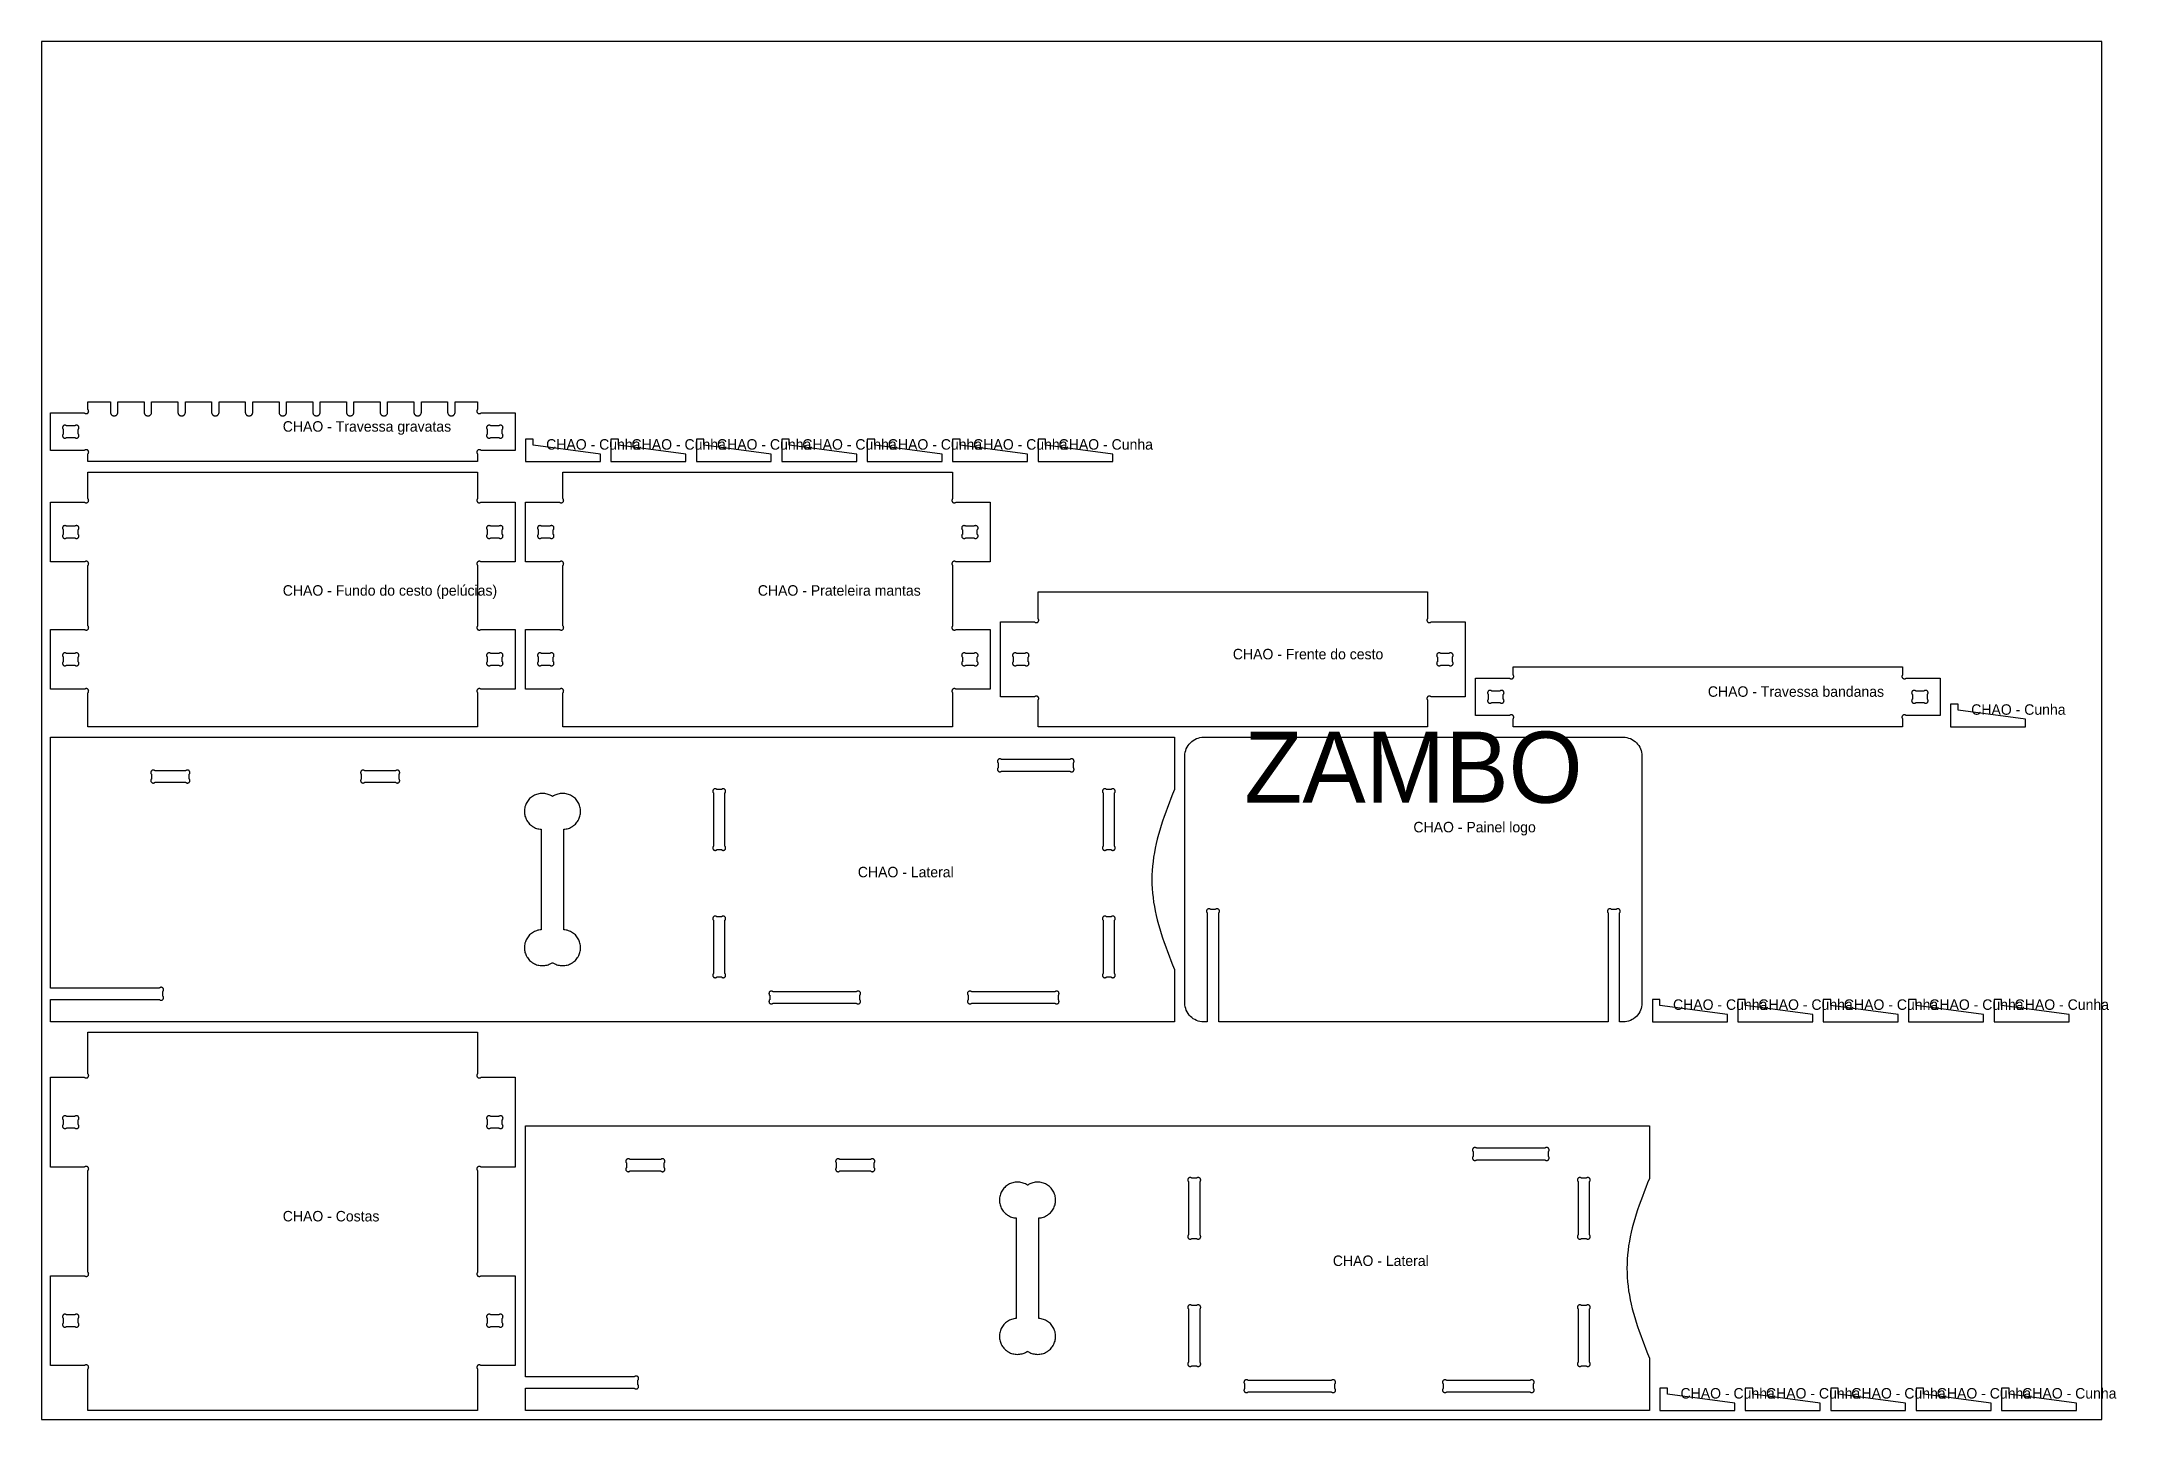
# Model space of a CAD drawing. Header units: millimetres. Extents: x 0 to 2769, y 0 to 1840.
import ezdxf
from ezdxf.enums import TextEntityAlignment as Align

# ---------------------------------------------------------------- set-up
doc = ezdxf.new("R2010")
doc.units = ezdxf.units.MM
for name, color, linetype in [('CHAPA_NAO_CORTAR', 8, 'Continuous'), ('CORTE_EXTERNO', 1, 'Continuous'), ('CORTE_INTERNO', 5, 'Continuous'), ('ETIQUETAS_NAO_CORTAR', 8, 'Continuous'), ('GRAVACAO', 3, 'Continuous')]:
    doc.layers.add(name, color=color, linetype=linetype)

msp = doc.modelspace()

# ---------------------------------------------------------------- texts
at = {"layer": 'ETIQUETAS_NAO_CORTAR'}
for s, p in [('CHAO - Travessa gravatas', (322, 1319)), ('CHAO - Cunha', (673.5, 1295)), ('CHAO - Cunha', (787.5, 1295)), ('CHAO - Cunha', (901.5, 1295)), ('CHAO - Cunha', (1015.5, 1295)), ('CHAO - Cunha', (1129.5, 1295)), ('CHAO - Cunha', (1243.5, 1295)), ('CHAO - Cunha', (1357.5, 1295)), ('CHAO - Fundo do cesto (pelúcias)', (322, 1100)), ('CHAO - Prateleira mantas', (956, 1100)), ('CHAO - Frente do cesto', (1590, 1015)), ('CHAO - Travessa bandanas', (2224, 965)), ('CHAO - Cunha', (2575.5, 941)), ('CHAO - Painel logo', (1831, 784)), ('CHAO - Lateral', (1089.5, 724)), ('CHAO - Cunha', (2177.5, 547)), ('CHAO - Cunha', (2291.5, 547)), ('CHAO - Cunha', (2405.5, 547)), ('CHAO - Cunha', (2519.5, 547)), ('CHAO - Cunha', (2633.5, 547)), ('CHAO - Costas', (322, 264.5)), ('CHAO - Lateral', (1723.5, 205)), ('CHAO - Cunha', (2187.5, 28)), ('CHAO - Cunha', (2301.5, 28)), ('CHAO - Cunha', (2415.5, 28)), ('CHAO - Cunha', (2529.5, 28)), ('CHAO - Cunha', (2643.5, 28))]:
    msp.add_text(s, height=14, dxfattribs=at).set_placement(p)
at = {"layer": 'GRAVACAO'}
msp.add_text('ZAMBO', height=95, dxfattribs=at).set_placement((1831, 871), align=Align.MIDDLE_CENTER)

# ---------------------------------------------------------------- linework, layer by layer
at = {"layer": 'CHAPA_NAO_CORTAR'}
msp.add_lwpolyline([(0, 0), (2750, 0), (2750, 1840), (0, 1840)], close=True, dxfattribs=at)
at = {"layer": 'CORTE_EXTERNO'}
for points in [[(12, 1294), (12, 1344), (57.4, 1344), (57.6, 1343.8), (57.9, 1343.6), (58.2, 1343.4), (58.5, 1343.3), (58.8, 1343.2), (59.1, 1343.1), (59.4, 1343.1), (59.7, 1343), (60, 1343.1), (60.3, 1343.1), (60.6, 1343.2), (60.9, 1343.3), (61.2, 1343.4), (61.5, 1343.6), (61.8, 1343.8), (62, 1344), (62.2, 1344.2), (62.4, 1344.5), (62.6, 1344.8), (62.7, 1345.1), (62.8, 1345.4), (62.9, 1345.7), (62.9, 1346), (63, 1346.3), (62.9, 1346.6), (62.9, 1346.9), (62.8, 1347.2), (62.7, 1347.5), (62.6, 1347.8), (62.4, 1348.1), (62.2, 1348.4), (62, 1348.6), (62, 1359), (92, 1359), (92, 1345), (92, 1344.5), (92.1, 1344), (92.2, 1343.5), (92.4, 1343.1), (92.6, 1342.6), (92.8, 1342.2), (93.1, 1341.8), (93.5, 1341.5), (93.8, 1341.1), (94.2, 1340.8), (94.6, 1340.6), (95.1, 1340.4), (95.5, 1340.2), (96, 1340.1), (96.5, 1340), (97, 1340), (97.5, 1340), (98, 1340.1), (98.5, 1340.2), (98.9, 1340.4), (99.4, 1340.6), (99.8, 1340.8), (100.2, 1341.1), (100.5, 1341.5), (100.9, 1341.8), (101.2, 1342.2), (101.4, 1342.6), (101.6, 1343.1), (101.8, 1343.5), (101.9, 1344), (102, 1344.5), (102, 1345), (102, 1359), (137, 1359), (137, 1345), (137, 1344.5), (137.1, 1344), (137.2, 1343.5), (137.4, 1343.1), (137.6, 1342.6), (137.8, 1342.2), (138.1, 1341.8), (138.5, 1341.5), (138.8, 1341.1), (139.2, 1340.8), (139.6, 1340.6), (140.1, 1340.4), (140.5, 1340.2), (141, 1340.1), (141.5, 1340), (142, 1340), (142.5, 1340), (143, 1340.1), (143.5, 1340.2), (143.9, 1340.4), (144.4, 1340.6), (144.8, 1340.8), (145.2, 1341.1), (145.5, 1341.5), (145.9, 1341.8), (146.2, 1342.2), (146.4, 1342.6), (146.6, 1343.1), (146.8, 1343.5), (146.9, 1344), (147, 1344.5), (147, 1345), (147, 1359), (182, 1359), (182, 1345), (182, 1344.5), (182.1, 1344), (182.2, 1343.5), (182.4, 1343.1), (182.6, 1342.6), (182.8, 1342.2), (183.1, 1341.8), (183.5, 1341.5), (183.8, 1341.1), (184.2, 1340.8), (184.6, 1340.6), (185.1, 1340.4), (185.5, 1340.2), (186, 1340.1), (186.5, 1340), (187, 1340), (187.5, 1340), (188, 1340.1), (188.5, 1340.2), (188.9, 1340.4), (189.4, 1340.6), (189.8, 1340.8), (190.2, 1341.1), (190.5, 1341.5), (190.9, 1341.8), (191.2, 1342.2), (191.4, 1342.6), (191.6, 1343.1), (191.8, 1343.5), (191.9, 1344), (192, 1344.5), (192, 1345), (192, 1359), (227, 1359), (227, 1345), (227, 1344.5), (227.1, 1344), (227.2, 1343.5), (227.4, 1343.1), (227.6, 1342.6), (227.8, 1342.2), (228.1, 1341.8), (228.5, 1341.5), (228.8, 1341.1), (229.2, 1340.8), (229.6, 1340.6), (230.1, 1340.4), (230.5, 1340.2), (231, 1340.1), (231.5, 1340), (232, 1340), (232.5, 1340), (233, 1340.1), (233.5, 1340.2), (233.9, 1340.4), (234.4, 1340.6), (234.8, 1340.8), (235.2, 1341.1), (235.5, 1341.5), (235.9, 1341.8), (236.2, 1342.2), (236.4, 1342.6), (236.6, 1343.1), (236.8, 1343.5), (236.9, 1344), (237, 1344.5), (237, 1345), (237, 1359), (272, 1359), (272, 1345), (272, 1344.5), (272.1, 1344), (272.2, 1343.5), (272.4, 1343.1), (272.6, 1342.6), (272.8, 1342.2), (273.1, 1341.8), (273.5, 1341.5), (273.8, 1341.1), (274.2, 1340.8), (274.6, 1340.6), (275.1, 1340.4), (275.5, 1340.2), (276, 1340.1), (276.5, 1340), (277, 1340), (277.5, 1340), (278, 1340.1), (278.5, 1340.2), (278.9, 1340.4), (279.4, 1340.6), (279.8, 1340.8), (280.2, 1341.1), (280.5, 1341.5), (280.9, 1341.8), (281.2, 1342.2), (281.4, 1342.6), (281.6, 1343.1), (281.8, 1343.5), (281.9, 1344), (282, 1344.5), (282, 1345), (282, 1359), (317, 1359), (317, 1345), (317, 1344.5), (317.1, 1344), (317.2, 1343.5), (317.4, 1343.1), (317.6, 1342.6), (317.8, 1342.2), (318.1, 1341.8), (318.5, 1341.5), (318.8, 1341.1), (319.2, 1340.8), (319.6, 1340.6), (320.1, 1340.4), (320.5, 1340.2), (321, 1340.1), (321.5, 1340), (322, 1340), (322.5, 1340), (323, 1340.1), (323.5, 1340.2), (323.9, 1340.4), (324.4, 1340.6), (324.8, 1340.8), (325.2, 1341.1), (325.5, 1341.5), (325.9, 1341.8), (326.2, 1342.2), (326.4, 1342.6), (326.6, 1343.1), (326.8, 1343.5), (326.9, 1344), (327, 1344.5), (327, 1345), (327, 1359), (362, 1359), (362, 1345), (362, 1344.5), (362.1, 1344), (362.2, 1343.5), (362.4, 1343.1), (362.6, 1342.6), (362.8, 1342.2), (363.1, 1341.8), (363.5, 1341.5), (363.8, 1341.1), (364.2, 1340.8), (364.6, 1340.6), (365.1, 1340.4), (365.5, 1340.2), (366, 1340.1), (366.5, 1340), (367, 1340), (367.5, 1340), (368, 1340.1), (368.5, 1340.2), (368.9, 1340.4), (369.4, 1340.6), (369.8, 1340.8), (370.2, 1341.1), (370.5, 1341.5), (370.9, 1341.8), (371.2, 1342.2), (371.4, 1342.6), (371.6, 1343.1), (371.8, 1343.5), (371.9, 1344), (372, 1344.5), (372, 1345), (372, 1359), (407, 1359), (407, 1345), (407, 1344.5), (407.1, 1344), (407.2, 1343.5), (407.4, 1343.1), (407.6, 1342.6), (407.8, 1342.2), (408.1, 1341.8), (408.5, 1341.5), (408.8, 1341.1), (409.2, 1340.8), (409.6, 1340.6), (410.1, 1340.4), (410.5, 1340.2), (411, 1340.1), (411.5, 1340), (412, 1340), (412.5, 1340), (413, 1340.1), (413.5, 1340.2), (413.9, 1340.4), (414.4, 1340.6), (414.8, 1340.8), (415.2, 1341.1), (415.5, 1341.5), (415.9, 1341.8), (416.2, 1342.2), (416.4, 1342.6), (416.6, 1343.1), (416.8, 1343.5), (416.9, 1344), (417, 1344.5), (417, 1345), (417, 1359), (452, 1359), (452, 1345), (452, 1344.5), (452.1, 1344), (452.2, 1343.5), (452.4, 1343.1), (452.6, 1342.6), (452.8, 1342.2), (453.1, 1341.8), (453.5, 1341.5), (453.8, 1341.1), (454.2, 1340.8), (454.6, 1340.6), (455.1, 1340.4), (455.5, 1340.2), (456, 1340.1), (456.5, 1340), (457, 1340), (457.5, 1340), (458, 1340.1), (458.5, 1340.2), (458.9, 1340.4), (459.4, 1340.6), (459.8, 1340.8), (460.2, 1341.1), (460.5, 1341.5), (460.9, 1341.8), (461.2, 1342.2), (461.4, 1342.6), (461.6, 1343.1), (461.8, 1343.5), (461.9, 1344), (462, 1344.5), (462, 1345), (462, 1359), (497, 1359), (497, 1345), (497, 1344.5), (497.1, 1344), (497.2, 1343.5), (497.4, 1343.1), (497.6, 1342.6), (497.8, 1342.2), (498.1, 1341.8), (498.5, 1341.5), (498.8, 1341.1), (499.2, 1340.8), (499.6, 1340.6), (500.1, 1340.4), (500.5, 1340.2), (501, 1340.1), (501.5, 1340), (502, 1340), (502.5, 1340), (503, 1340.1), (503.5, 1340.2), (503.9, 1340.4), (504.4, 1340.6), (504.8, 1340.8), (505.2, 1341.1), (505.5, 1341.5), (505.9, 1341.8), (506.2, 1342.2), (506.4, 1342.6), (506.6, 1343.1), (506.8, 1343.5), (506.9, 1344), (507, 1344.5), (507, 1345), (507, 1359), (542, 1359), (542, 1345), (542, 1344.5), (542.1, 1344), (542.2, 1343.5), (542.4, 1343.1), (542.6, 1342.6), (542.8, 1342.2), (543.1, 1341.8), (543.5, 1341.5), (543.8, 1341.1), (544.2, 1340.8), (544.6, 1340.6), (545.1, 1340.4), (545.5, 1340.2), (546, 1340.1), (546.5, 1340), (547, 1340), (547.5, 1340), (548, 1340.1), (548.5, 1340.2), (548.9, 1340.4), (549.4, 1340.6), (549.8, 1340.8), (550.2, 1341.1), (550.5, 1341.5), (550.9, 1341.8), (551.2, 1342.2), (551.4, 1342.6), (551.6, 1343.1), (551.8, 1343.5), (551.9, 1344), (552, 1344.5), (552, 1345), (552, 1359), (582, 1359), (582, 1348.6), (581.8, 1348.4), (581.6, 1348.1), (581.4, 1347.8), (581.3, 1347.5), (581.2, 1347.2), (581.1, 1346.9), (581.1, 1346.6), (581, 1346.3), (581.1, 1346), (581.1, 1345.7), (581.2, 1345.4), (581.3, 1345.1), (581.4, 1344.8), (581.6, 1344.5), (581.8, 1344.2), (582, 1344), (582.2, 1343.8), (582.5, 1343.6), (582.8, 1343.4), (583.1, 1343.3), (583.4, 1343.2), (583.7, 1343.1), (584, 1343.1), (584.3, 1343), (584.6, 1343.1), (584.9, 1343.1), (585.2, 1343.2), (585.5, 1343.3), (585.8, 1343.4), (586.1, 1343.6), (586.4, 1343.8), (586.6, 1344), (632, 1344), (632, 1294), (586.6, 1294), (586.4, 1294.2), (586.1, 1294.4), (585.8, 1294.6), (585.5, 1294.7), (585.2, 1294.8), (584.9, 1294.9), (584.6, 1294.9), (584.3, 1295), (584, 1294.9), (583.7, 1294.9), (583.4, 1294.8), (583.1, 1294.7), (582.8, 1294.6), (582.5, 1294.4), (582.2, 1294.2), (582, 1294), (581.8, 1293.8), (581.6, 1293.5), (581.4, 1293.2), (581.3, 1292.9), (581.2, 1292.6), (581.1, 1292.3), (581.1, 1292), (581, 1291.7), (581.1, 1291.4), (581.1, 1291.1), (581.2, 1290.8), (581.3, 1290.5), (581.4, 1290.2), (581.6, 1289.9), (581.8, 1289.6), (582, 1289.4), (582, 1279), (62, 1279), (62, 1289.4), (62.2, 1289.6), (62.4, 1289.9), (62.6, 1290.2), (62.7, 1290.5), (62.8, 1290.8), (62.9, 1291.1), (62.9, 1291.4), (63, 1291.7), (62.9, 1292), (62.9, 1292.3), (62.8, 1292.6), (62.7, 1292.9), (62.6, 1293.2), (62.4, 1293.5), (62.2, 1293.8), (62, 1294), (61.8, 1294.2), (61.5, 1294.4), (61.2, 1294.6), (60.9, 1294.7), (60.6, 1294.8), (60.3, 1294.9), (60, 1294.9), (59.7, 1295), (59.4, 1294.9), (59.1, 1294.9), (58.8, 1294.8), (58.5, 1294.7), (58.2, 1294.6), (57.9, 1294.4), (57.6, 1294.2), (57.4, 1294), (12, 1294)], [(746, 1279), (746, 1289), (656, 1301), (656, 1309), (646, 1309), (646, 1279), (746, 1279)], [(860, 1279), (860, 1289), (770, 1301), (770, 1309), (760, 1309), (760, 1279), (860, 1279)], [(974, 1279), (974, 1289), (884, 1301), (884, 1309), (874, 1309), (874, 1279), (974, 1279)], [(1088, 1279), (1088, 1289), (998, 1301), (998, 1309), (988, 1309), (988, 1279), (1088, 1279)], [(1202, 1279), (1202, 1289), (1112, 1301), (1112, 1309), (1102, 1309), (1102, 1279), (1202, 1279)], [(1316, 1279), (1316, 1289), (1226, 1301), (1226, 1309), (1216, 1309), (1216, 1279), (1316, 1279)], [(1430, 1279), (1430, 1289), (1340, 1301), (1340, 1309), (1330, 1309), (1330, 1279), (1430, 1279)], [(12, 975), (12, 1055), (57.4, 1055), (57.6, 1054.8), (57.9, 1054.6), (58.2, 1054.4), (58.5, 1054.3), (58.8, 1054.2), (59.1, 1054.1), (59.4, 1054.1), (59.7, 1054), (60, 1054.1), (60.3, 1054.1), (60.6, 1054.2), (60.9, 1054.3), (61.2, 1054.4), (61.5, 1054.6), (61.8, 1054.8), (62, 1055), (62.2, 1055.2), (62.4, 1055.5), (62.6, 1055.8), (62.7, 1056.1), (62.8, 1056.4), (62.9, 1056.7), (62.9, 1057), (63, 1057.3), (62.9, 1057.6), (62.9, 1057.9), (62.8, 1058.2), (62.7, 1058.5), (62.6, 1058.8), (62.4, 1059.1), (62.2, 1059.4), (62, 1059.6), (62, 1140.4), (62.2, 1140.6), (62.4, 1140.9), (62.6, 1141.2), (62.7, 1141.5), (62.8, 1141.8), (62.9, 1142.1), (62.9, 1142.4), (63, 1142.7), (62.9, 1143), (62.9, 1143.3), (62.8, 1143.6), (62.7, 1143.9), (62.6, 1144.2), (62.4, 1144.5), (62.2, 1144.8), (62, 1145), (61.8, 1145.2), (61.5, 1145.4), (61.2, 1145.6), (60.9, 1145.7), (60.6, 1145.8), (60.3, 1145.9), (60, 1145.9), (59.7, 1146), (59.4, 1145.9), (59.1, 1145.9), (58.8, 1145.8), (58.5, 1145.7), (58.2, 1145.6), (57.9, 1145.4), (57.6, 1145.2), (57.4, 1145), (12, 1145), (12, 1225), (57.4, 1225), (57.6, 1224.8), (57.9, 1224.6), (58.2, 1224.4), (58.5, 1224.3), (58.8, 1224.2), (59.1, 1224.1), (59.4, 1224.1), (59.7, 1224), (60, 1224.1), (60.3, 1224.1), (60.6, 1224.2), (60.9, 1224.3), (61.2, 1224.4), (61.5, 1224.6), (61.8, 1224.8), (62, 1225), (62.2, 1225.2), (62.4, 1225.5), (62.6, 1225.8), (62.7, 1226.1), (62.8, 1226.4), (62.9, 1226.7), (62.9, 1227), (63, 1227.3), (62.9, 1227.6), (62.9, 1227.9), (62.8, 1228.2), (62.7, 1228.5), (62.6, 1228.8), (62.4, 1229.1), (62.2, 1229.4), (62, 1229.6), (62, 1265), (582, 1265), (582, 1229.6), (581.8, 1229.4), (581.6, 1229.1), (581.4, 1228.8), (581.3, 1228.5), (581.2, 1228.2), (581.1, 1227.9), (581.1, 1227.6), (581, 1227.3), (581.1, 1227), (581.1, 1226.7), (581.2, 1226.4), (581.3, 1226.1), (581.4, 1225.8), (581.6, 1225.5), (581.8, 1225.2), (582, 1225), (582.2, 1224.8), (582.5, 1224.6), (582.8, 1224.4), (583.1, 1224.3), (583.4, 1224.2), (583.7, 1224.1), (584, 1224.1), (584.3, 1224), (584.6, 1224.1), (584.9, 1224.1), (585.2, 1224.2), (585.5, 1224.3), (585.8, 1224.4), (586.1, 1224.6), (586.4, 1224.8), (586.6, 1225), (632, 1225), (632, 1145), (586.6, 1145), (586.4, 1145.2), (586.1, 1145.4), (585.8, 1145.6), (585.5, 1145.7), (585.2, 1145.8), (584.9, 1145.9), (584.6, 1145.9), (584.3, 1146), (584, 1145.9), (583.7, 1145.9), (583.4, 1145.8), (583.1, 1145.7), (582.8, 1145.6), (582.5, 1145.4), (582.2, 1145.2), (582, 1145), (581.8, 1144.8), (581.6, 1144.5), (581.4, 1144.2), (581.3, 1143.9), (581.2, 1143.6), (581.1, 1143.3), (581.1, 1143), (581, 1142.7), (581.1, 1142.4), (581.1, 1142.1), (581.2, 1141.8), (581.3, 1141.5), (581.4, 1141.2), (581.6, 1140.9), (581.8, 1140.6), (582, 1140.4), (582, 1059.6), (581.8, 1059.4), (581.6, 1059.1), (581.4, 1058.8), (581.3, 1058.5), (581.2, 1058.2), (581.1, 1057.9), (581.1, 1057.6), (581, 1057.3), (581.1, 1057), (581.1, 1056.7), (581.2, 1056.4), (581.3, 1056.1), (581.4, 1055.8), (581.6, 1055.5), (581.8, 1055.2), (582, 1055), (582.2, 1054.8), (582.5, 1054.6), (582.8, 1054.4), (583.1, 1054.3), (583.4, 1054.2), (583.7, 1054.1), (584, 1054.1), (584.3, 1054), (584.6, 1054.1), (584.9, 1054.1), (585.2, 1054.2), (585.5, 1054.3), (585.8, 1054.4), (586.1, 1054.6), (586.4, 1054.8), (586.6, 1055), (632, 1055), (632, 975), (586.6, 975), (586.4, 975.2), (586.1, 975.4), (585.8, 975.6), (585.5, 975.7), (585.2, 975.8), (584.9, 975.9), (584.6, 975.9), (584.3, 976), (584, 975.9), (583.7, 975.9), (583.4, 975.8), (583.1, 975.7), (582.8, 975.6), (582.5, 975.4), (582.2, 975.2), (582, 975), (581.8, 974.8), (581.6, 974.5), (581.4, 974.2), (581.3, 973.9), (581.2, 973.6), (581.1, 973.3), (581.1, 973), (581, 972.7), (581.1, 972.4), (581.1, 972.1), (581.2, 971.8), (581.3, 971.5), (581.4, 971.2), (581.6, 970.9), (581.8, 970.6), (582, 970.4), (582, 925), (62, 925), (62, 970.4), (62.2, 970.6), (62.4, 970.9), (62.6, 971.2), (62.7, 971.5), (62.8, 971.8), (62.9, 972.1), (62.9, 972.4), (63, 972.7), (62.9, 973), (62.9, 973.3), (62.8, 973.6), (62.7, 973.9), (62.6, 974.2), (62.4, 974.5), (62.2, 974.8), (62, 975), (61.8, 975.2), (61.5, 975.4), (61.2, 975.6), (60.9, 975.7), (60.6, 975.8), (60.3, 975.9), (60, 975.9), (59.7, 976), (59.4, 975.9), (59.1, 975.9), (58.8, 975.8), (58.5, 975.7), (58.2, 975.6), (57.9, 975.4), (57.6, 975.2), (57.4, 975), (12, 975)], [(646, 975), (646, 1055), (691.4, 1055), (691.6, 1054.8), (691.9, 1054.6), (692.2, 1054.4), (692.5, 1054.3), (692.8, 1054.2), (693.1, 1054.1), (693.4, 1054.1), (693.7, 1054), (694, 1054.1), (694.3, 1054.1), (694.6, 1054.2), (694.9, 1054.3), (695.2, 1054.4), (695.5, 1054.6), (695.8, 1054.8), (696, 1055), (696.2, 1055.2), (696.4, 1055.5), (696.6, 1055.8), (696.7, 1056.1), (696.8, 1056.4), (696.9, 1056.7), (696.9, 1057), (697, 1057.3), (696.9, 1057.6), (696.9, 1057.9), (696.8, 1058.2), (696.7, 1058.5), (696.6, 1058.8), (696.4, 1059.1), (696.2, 1059.4), (696, 1059.6), (696, 1140.4), (696.2, 1140.6), (696.4, 1140.9), (696.6, 1141.2), (696.7, 1141.5), (696.8, 1141.8), (696.9, 1142.1), (696.9, 1142.4), (697, 1142.7), (696.9, 1143), (696.9, 1143.3), (696.8, 1143.6), (696.7, 1143.9), (696.6, 1144.2), (696.4, 1144.5), (696.2, 1144.8), (696, 1145), (695.8, 1145.2), (695.5, 1145.4), (695.2, 1145.6), (694.9, 1145.7), (694.6, 1145.8), (694.3, 1145.9), (694, 1145.9), (693.7, 1146), (693.4, 1145.9), (693.1, 1145.9), (692.8, 1145.8), (692.5, 1145.7), (692.2, 1145.6), (691.9, 1145.4), (691.6, 1145.2), (691.4, 1145), (646, 1145), (646, 1225), (691.4, 1225), (691.6, 1224.8), (691.9, 1224.6), (692.2, 1224.4), (692.5, 1224.3), (692.8, 1224.2), (693.1, 1224.1), (693.4, 1224.1), (693.7, 1224), (694, 1224.1), (694.3, 1224.1), (694.6, 1224.2), (694.9, 1224.3), (695.2, 1224.4), (695.5, 1224.6), (695.8, 1224.8), (696, 1225), (696.2, 1225.2), (696.4, 1225.5), (696.6, 1225.8), (696.7, 1226.1), (696.8, 1226.4), (696.9, 1226.7), (696.9, 1227), (697, 1227.3), (696.9, 1227.6), (696.9, 1227.9), (696.8, 1228.2), (696.7, 1228.5), (696.6, 1228.8), (696.4, 1229.1), (696.2, 1229.4), (696, 1229.6), (696, 1265), (1216, 1265), (1216, 1229.6), (1215.8, 1229.4), (1215.6, 1229.1), (1215.4, 1228.8), (1215.3, 1228.5), (1215.2, 1228.2), (1215.1, 1227.9), (1215.1, 1227.6), (1215, 1227.3), (1215.1, 1227), (1215.1, 1226.7), (1215.2, 1226.4), (1215.3, 1226.1), (1215.4, 1225.8), (1215.6, 1225.5), (1215.8, 1225.2), (1216, 1225), (1216.2, 1224.8), (1216.5, 1224.6), (1216.8, 1224.4), (1217.1, 1224.3), (1217.4, 1224.2), (1217.7, 1224.1), (1218, 1224.1), (1218.3, 1224), (1218.6, 1224.1), (1218.9, 1224.1), (1219.2, 1224.2), (1219.5, 1224.3), (1219.8, 1224.4), (1220.1, 1224.6), (1220.4, 1224.8), (1220.6, 1225), (1266, 1225), (1266, 1145), (1220.6, 1145), (1220.4, 1145.2), (1220.1, 1145.4), (1219.8, 1145.6), (1219.5, 1145.7), (1219.2, 1145.8), (1218.9, 1145.9), (1218.6, 1145.9), (1218.3, 1146), (1218, 1145.9), (1217.7, 1145.9), (1217.4, 1145.8), (1217.1, 1145.7), (1216.8, 1145.6), (1216.5, 1145.4), (1216.2, 1145.2), (1216, 1145), (1215.8, 1144.8), (1215.6, 1144.5), (1215.4, 1144.2), (1215.3, 1143.9), (1215.2, 1143.6), (1215.1, 1143.3), (1215.1, 1143), (1215, 1142.7), (1215.1, 1142.4), (1215.1, 1142.1), (1215.2, 1141.8), (1215.3, 1141.5), (1215.4, 1141.2), (1215.6, 1140.9), (1215.8, 1140.6), (1216, 1140.4), (1216, 1059.6), (1215.8, 1059.4), (1215.6, 1059.1), (1215.4, 1058.8), (1215.3, 1058.5), (1215.2, 1058.2), (1215.1, 1057.9), (1215.1, 1057.6), (1215, 1057.3), (1215.1, 1057), (1215.1, 1056.7), (1215.2, 1056.4), (1215.3, 1056.1), (1215.4, 1055.8), (1215.6, 1055.5), (1215.8, 1055.2), (1216, 1055), (1216.2, 1054.8), (1216.5, 1054.6), (1216.8, 1054.4), (1217.1, 1054.3), (1217.4, 1054.2), (1217.7, 1054.1), (1218, 1054.1), (1218.3, 1054), (1218.6, 1054.1), (1218.9, 1054.1), (1219.2, 1054.2), (1219.5, 1054.3), (1219.8, 1054.4), (1220.1, 1054.6), (1220.4, 1054.8), (1220.6, 1055), (1266, 1055), (1266, 975), (1220.6, 975), (1220.4, 975.2), (1220.1, 975.4), (1219.8, 975.6), (1219.5, 975.7), (1219.2, 975.8), (1218.9, 975.9), (1218.6, 975.9), (1218.3, 976), (1218, 975.9), (1217.7, 975.9), (1217.4, 975.8), (1217.1, 975.7), (1216.8, 975.6), (1216.5, 975.4), (1216.2, 975.2), (1216, 975), (1215.8, 974.8), (1215.6, 974.5), (1215.4, 974.2), (1215.3, 973.9), (1215.2, 973.6), (1215.1, 973.3), (1215.1, 973), (1215, 972.7), (1215.1, 972.4), (1215.1, 972.1), (1215.2, 971.8), (1215.3, 971.5), (1215.4, 971.2), (1215.6, 970.9), (1215.8, 970.6), (1216, 970.4), (1216, 925), (696, 925), (696, 970.4), (696.2, 970.6), (696.4, 970.9), (696.6, 971.2), (696.7, 971.5), (696.8, 971.8), (696.9, 972.1), (696.9, 972.4), (697, 972.7), (696.9, 973), (696.9, 973.3), (696.8, 973.6), (696.7, 973.9), (696.6, 974.2), (696.4, 974.5), (696.2, 974.8), (696, 975), (695.8, 975.2), (695.5, 975.4), (695.2, 975.6), (694.9, 975.7), (694.6, 975.8), (694.3, 975.9), (694, 975.9), (693.7, 976), (693.4, 975.9), (693.1, 975.9), (692.8, 975.8), (692.5, 975.7), (692.2, 975.6), (691.9, 975.4), (691.6, 975.2), (691.4, 975), (646, 975)], [(1280, 965), (1280, 1065), (1325.4, 1065), (1325.6, 1064.8), (1325.9, 1064.6), (1326.2, 1064.4), (1326.5, 1064.3), (1326.8, 1064.2), (1327.1, 1064.1), (1327.4, 1064.1), (1327.7, 1064), (1328, 1064.1), (1328.3, 1064.1), (1328.6, 1064.2), (1328.9, 1064.3), (1329.2, 1064.4), (1329.5, 1064.6), (1329.8, 1064.8), (1330, 1065), (1330.2, 1065.2), (1330.4, 1065.5), (1330.6, 1065.8), (1330.7, 1066.1), (1330.8, 1066.4), (1330.9, 1066.7), (1330.9, 1067), (1331, 1067.3), (1330.9, 1067.6), (1330.9, 1067.9), (1330.8, 1068.2), (1330.7, 1068.5), (1330.6, 1068.8), (1330.4, 1069.1), (1330.2, 1069.4), (1330, 1069.6), (1330, 1105), (1850, 1105), (1850, 1069.6), (1849.8, 1069.4), (1849.6, 1069.1), (1849.4, 1068.8), (1849.3, 1068.5), (1849.2, 1068.2), (1849.1, 1067.9), (1849.1, 1067.6), (1849, 1067.3), (1849.1, 1067), (1849.1, 1066.7), (1849.2, 1066.4), (1849.3, 1066.1), (1849.4, 1065.8), (1849.6, 1065.5), (1849.8, 1065.2), (1850, 1065), (1850.2, 1064.8), (1850.5, 1064.6), (1850.8, 1064.4), (1851.1, 1064.3), (1851.4, 1064.2), (1851.7, 1064.1), (1852, 1064.1), (1852.3, 1064), (1852.6, 1064.1), (1852.9, 1064.1), (1853.2, 1064.2), (1853.5, 1064.3), (1853.8, 1064.4), (1854.1, 1064.6), (1854.4, 1064.8), (1854.6, 1065), (1900, 1065), (1900, 965), (1854.6, 965), (1854.4, 965.2), (1854.1, 965.4), (1853.8, 965.6), (1853.5, 965.7), (1853.2, 965.8), (1852.9, 965.9), (1852.6, 965.9), (1852.3, 966), (1852, 965.9), (1851.7, 965.9), (1851.4, 965.8), (1851.1, 965.7), (1850.8, 965.6), (1850.5, 965.4), (1850.2, 965.2), (1850, 965), (1849.8, 964.8), (1849.6, 964.5), (1849.4, 964.2), (1849.3, 963.9), (1849.2, 963.6), (1849.1, 963.3), (1849.1, 963), (1849, 962.7), (1849.1, 962.4), (1849.1, 962.1), (1849.2, 961.8), (1849.3, 961.5), (1849.4, 961.2), (1849.6, 960.9), (1849.8, 960.6), (1850, 960.4), (1850, 925), (1330, 925), (1330, 960.4), (1330.2, 960.6), (1330.4, 960.9), (1330.6, 961.2), (1330.7, 961.5), (1330.8, 961.8), (1330.9, 962.1), (1330.9, 962.4), (1331, 962.7), (1330.9, 963), (1330.9, 963.3), (1330.8, 963.6), (1330.7, 963.9), (1330.6, 964.2), (1330.4, 964.5), (1330.2, 964.8), (1330, 965), (1329.8, 965.2), (1329.5, 965.4), (1329.2, 965.6), (1328.9, 965.7), (1328.6, 965.8), (1328.3, 965.9), (1328, 965.9), (1327.7, 966), (1327.4, 965.9), (1327.1, 965.9), (1326.8, 965.8), (1326.5, 965.7), (1326.2, 965.6), (1325.9, 965.4), (1325.6, 965.2), (1325.4, 965), (1280, 965)], [(1914, 940), (1914, 990), (1959.4, 990), (1959.6, 989.8), (1959.9, 989.6), (1960.2, 989.4), (1960.5, 989.3), (1960.8, 989.2), (1961.1, 989.1), (1961.4, 989.1), (1961.7, 989), (1962, 989.1), (1962.3, 989.1), (1962.6, 989.2), (1962.9, 989.3), (1963.2, 989.4), (1963.5, 989.6), (1963.8, 989.8), (1964, 990), (1964.2, 990.2), (1964.4, 990.5), (1964.6, 990.8), (1964.7, 991.1), (1964.8, 991.4), (1964.9, 991.7), (1964.9, 992), (1965, 992.3), (1964.9, 992.6), (1964.9, 992.9), (1964.8, 993.2), (1964.7, 993.5), (1964.6, 993.8), (1964.4, 994.1), (1964.2, 994.4), (1964, 994.6), (1964, 1005), (2484, 1005), (2484, 994.6), (2483.8, 994.4), (2483.6, 994.1), (2483.4, 993.8), (2483.3, 993.5), (2483.2, 993.2), (2483.1, 992.9), (2483.1, 992.6), (2483, 992.3), (2483.1, 992), (2483.1, 991.7), (2483.2, 991.4), (2483.3, 991.1), (2483.4, 990.8), (2483.6, 990.5), (2483.8, 990.2), (2484, 990), (2484.2, 989.8), (2484.5, 989.6), (2484.8, 989.4), (2485.1, 989.3), (2485.4, 989.2), (2485.7, 989.1), (2486, 989.1), (2486.3, 989), (2486.6, 989.1), (2486.9, 989.1), (2487.2, 989.2), (2487.5, 989.3), (2487.8, 989.4), (2488.1, 989.6), (2488.4, 989.8), (2488.6, 990), (2534, 990), (2534, 940), (2488.6, 940), (2488.4, 940.2), (2488.1, 940.4), (2487.8, 940.6), (2487.5, 940.7), (2487.2, 940.8), (2486.9, 940.9), (2486.6, 940.9), (2486.3, 941), (2486, 940.9), (2485.7, 940.9), (2485.4, 940.8), (2485.1, 940.7), (2484.8, 940.6), (2484.5, 940.4), (2484.2, 940.2), (2484, 940), (2483.8, 939.8), (2483.6, 939.5), (2483.4, 939.2), (2483.3, 938.9), (2483.2, 938.6), (2483.1, 938.3), (2483.1, 938), (2483, 937.7), (2483.1, 937.4), (2483.1, 937.1), (2483.2, 936.8), (2483.3, 936.5), (2483.4, 936.2), (2483.6, 935.9), (2483.8, 935.6), (2484, 935.4), (2484, 925), (1964, 925), (1964, 935.4), (1964.2, 935.6), (1964.4, 935.9), (1964.6, 936.2), (1964.7, 936.5), (1964.8, 936.8), (1964.9, 937.1), (1964.9, 937.4), (1965, 937.7), (1964.9, 938), (1964.9, 938.3), (1964.8, 938.6), (1964.7, 938.9), (1964.6, 939.2), (1964.4, 939.5), (1964.2, 939.8), (1964, 940), (1963.8, 940.2), (1963.5, 940.4), (1963.2, 940.6), (1962.9, 940.7), (1962.6, 940.8), (1962.3, 940.9), (1962, 940.9), (1961.7, 941), (1961.4, 940.9), (1961.1, 940.9), (1960.8, 940.8), (1960.5, 940.7), (1960.2, 940.6), (1959.9, 940.4), (1959.6, 940.2), (1959.4, 940), (1914, 940)], [(2648, 925), (2648, 935), (2558, 947), (2558, 955), (2548, 955), (2548, 925), (2648, 925)], [(12, 576.1), (12, 911), (1512, 911), (1512, 841), (1512, 841), (1509.6, 835), (1507.3, 829), (1505, 823), (1502.7, 817), (1500.5, 811), (1498.4, 805), (1496.3, 799), (1494.4, 793), (1492.5, 787), (1490.8, 781), (1489.2, 775), (1487.7, 769), (1486.4, 763), (1485.3, 757), (1484.3, 751), (1483.5, 745), (1482.8, 739), (1482.4, 733), (1482.1, 727), (1482, 721), (1482.1, 715), (1482.4, 709), (1482.8, 703), (1483.5, 697), (1484.3, 691), (1485.3, 685), (1486.4, 679), (1487.7, 673), (1489.2, 667), (1490.8, 661), (1492.5, 655), (1494.4, 649), (1496.3, 643), (1498.4, 637), (1500.5, 631), (1502.7, 625), (1505, 619), (1507.3, 613), (1509.6, 607), (1512, 601), (1512, 531), (12, 531), (12, 560.9), (157.4, 560.9), (157.4, 560.9), (157.6, 560.6), (157.9, 560.4), (158.2, 560.3), (158.5, 560.1), (158.8, 560), (159.1, 560), (159.4, 559.9), (159.7, 559.9), (160, 559.9), (160.3, 560), (160.6, 560), (160.9, 560.1), (161.2, 560.3), (161.5, 560.4), (161.8, 560.6), (162, 560.9), (162.2, 561.1), (162.4, 561.3), (162.6, 561.6), (162.7, 561.9), (162.8, 562.2), (162.9, 562.5), (162.9, 562.8), (163, 563.1), (162.9, 563.5), (162.9, 563.8), (162.8, 564.1), (162.7, 564.4), (162.6, 564.7), (162.4, 565), (162.2, 565.2), (162, 565.4), (162, 571.6), (162.2, 571.8), (162.4, 572), (162.6, 572.3), (162.7, 572.6), (162.8, 572.9), (162.9, 573.2), (162.9, 573.5), (163, 573.9), (162.9, 574.2), (162.9, 574.5), (162.8, 574.8), (162.7, 575.1), (162.6, 575.4), (162.4, 575.7), (162.2, 575.9), (162, 576.1), (161.8, 576.4), (161.5, 576.6), (161.2, 576.7), (160.9, 576.9), (160.6, 577), (160.3, 577), (160, 577.1), (159.7, 577.1), (159.4, 577.1), (159.1, 577), (158.8, 577), (158.5, 576.9), (158.2, 576.7), (157.9, 576.6), (157.6, 576.4), (157.4, 576.1), (12, 576.1)], [(1555.8, 531), (1551, 531), (1548.5, 531.1), (1546.1, 531.5), (1543.7, 532.1), (1541.4, 532.9), (1539.2, 534), (1537.1, 535.2), (1535.1, 536.7), (1533.3, 538.3), (1531.7, 540.1), (1530.2, 542.1), (1529, 544.2), (1527.9, 546.4), (1527.1, 548.7), (1526.5, 551.1), (1526.1, 553.5), (1526, 556), (1526, 886), (1526.1, 888.5), (1526.5, 890.9), (1527.1, 893.3), (1527.9, 895.6), (1529, 897.8), (1530.2, 899.9), (1531.7, 901.9), (1533.3, 903.7), (1535.1, 905.3), (1537.1, 906.8), (1539.2, 908), (1541.4, 909.1), (1543.7, 909.9), (1546.1, 910.5), (1548.5, 910.9), (1551, 911), (2111, 911), (2113.5, 910.9), (2115.9, 910.5), (2118.3, 909.9), (2120.6, 909.1), (2122.8, 908), (2124.9, 906.8), (2126.9, 905.3), (2128.7, 903.7), (2130.3, 901.9), (2131.8, 899.9), (2133, 897.8), (2134.1, 895.6), (2134.9, 893.3), (2135.5, 890.9), (2135.9, 888.5), (2136, 886), (2136, 556), (2135.9, 553.5), (2135.5, 551.1), (2134.9, 548.7), (2134.1, 546.4), (2133, 544.2), (2131.8, 542.1), (2130.3, 540.1), (2128.7, 538.3), (2126.9, 536.7), (2124.9, 535.2), (2122.8, 534), (2120.6, 532.9), (2118.3, 532.1), (2115.9, 531.5), (2113.5, 531.1), (2111, 531), (2106.2, 531), (2106.2, 676.4), (2106.4, 676.6), (2106.6, 676.9), (2106.7, 677.2), (2106.9, 677.5), (2107, 677.8), (2107, 678.1), (2107.1, 678.4), (2107.1, 678.7), (2107.1, 679), (2107, 679.3), (2107, 679.6), (2106.9, 679.9), (2106.7, 680.2), (2106.6, 680.5), (2106.4, 680.8), (2106.2, 681), (2105.9, 681.2), (2105.7, 681.4), (2105.4, 681.6), (2105.1, 681.7), (2104.8, 681.8), (2104.5, 681.9), (2104.2, 681.9), (2103.9, 682), (2103.5, 681.9), (2103.2, 681.9), (2102.9, 681.8), (2102.6, 681.7), (2102.3, 681.6), (2102, 681.4), (2101.8, 681.2), (2101.6, 681), (2095.4, 681), (2095.2, 681.2), (2095, 681.4), (2094.7, 681.6), (2094.4, 681.7), (2094.1, 681.8), (2093.8, 681.9), (2093.5, 681.9), (2093.1, 682), (2092.8, 681.9), (2092.5, 681.9), (2092.2, 681.8), (2091.9, 681.7), (2091.6, 681.6), (2091.3, 681.4), (2091.1, 681.2), (2090.8, 681), (2090.6, 680.8), (2090.4, 680.5), (2090.3, 680.2), (2090.1, 679.9), (2090, 679.6), (2090, 679.3), (2089.9, 679), (2089.9, 678.7), (2089.9, 678.4), (2090, 678.1), (2090, 677.8), (2090.1, 677.5), (2090.3, 677.2), (2090.4, 676.9), (2090.6, 676.6), (2090.8, 676.4), (2090.8, 531), (1571.2, 531), (1571.2, 676.4), (1571.4, 676.6), (1571.6, 676.9), (1571.7, 677.2), (1571.9, 677.5), (1572, 677.8), (1572, 678.1), (1572.1, 678.4), (1572.1, 678.7), (1572.1, 679), (1572, 679.3), (1572, 679.6), (1571.9, 679.9), (1571.7, 680.2), (1571.6, 680.5), (1571.4, 680.8), (1571.2, 681), (1570.9, 681.2), (1570.7, 681.4), (1570.4, 681.6), (1570.1, 681.7), (1569.8, 681.8), (1569.5, 681.9), (1569.2, 681.9), (1568.9, 682), (1568.5, 681.9), (1568.2, 681.9), (1567.9, 681.8), (1567.6, 681.7), (1567.3, 681.6), (1567, 681.4), (1566.8, 681.2), (1566.6, 681), (1560.4, 681), (1560.2, 681.2), (1560, 681.4), (1559.7, 681.6), (1559.4, 681.7), (1559.1, 681.8), (1558.8, 681.9), (1558.5, 681.9), (1558.1, 682), (1557.8, 681.9), (1557.5, 681.9), (1557.2, 681.8), (1556.9, 681.7), (1556.6, 681.6), (1556.3, 681.4), (1556.1, 681.2), (1555.8, 681), (1555.6, 680.8), (1555.4, 680.5), (1555.3, 680.2), (1555.1, 679.9), (1555, 679.6), (1555, 679.3), (1554.9, 679), (1554.9, 678.7), (1554.9, 678.4), (1555, 678.1), (1555, 677.8), (1555.1, 677.5), (1555.3, 677.2), (1555.4, 676.9), (1555.6, 676.6), (1555.8, 676.4), (1555.8, 676.4), (1555.8, 531)], [(2250, 531), (2250, 541), (2160, 553), (2160, 561), (2150, 561), (2150, 531), (2250, 531)], [(2364, 531), (2364, 541), (2274, 553), (2274, 561), (2264, 561), (2264, 531), (2364, 531)], [(2478, 531), (2478, 541), (2388, 553), (2388, 561), (2378, 561), (2378, 531), (2478, 531)], [(2592, 531), (2592, 541), (2502, 553), (2502, 561), (2492, 561), (2492, 531), (2592, 531)], [(2706, 531), (2706, 541), (2616, 553), (2616, 561), (2606, 561), (2606, 531), (2706, 531)], [(12, 72), (12, 192), (57.4, 192), (57.6, 191.8), (57.9, 191.6), (58.2, 191.4), (58.5, 191.3), (58.8, 191.2), (59.1, 191.1), (59.4, 191.1), (59.7, 191), (60, 191.1), (60.3, 191.1), (60.6, 191.2), (60.9, 191.3), (61.2, 191.4), (61.5, 191.6), (61.8, 191.8), (62, 192), (62.2, 192.2), (62.4, 192.5), (62.6, 192.8), (62.7, 193.1), (62.8, 193.4), (62.9, 193.7), (62.9, 194), (63, 194.3), (62.9, 194.6), (62.9, 194.9), (62.8, 195.2), (62.7, 195.5), (62.6, 195.8), (62.4, 196.1), (62.2, 196.4), (62, 196.6), (62, 332.4), (62.2, 332.6), (62.4, 332.9), (62.6, 333.2), (62.7, 333.5), (62.8, 333.8), (62.9, 334.1), (62.9, 334.4), (63, 334.7), (62.9, 335), (62.9, 335.3), (62.8, 335.6), (62.7, 335.9), (62.6, 336.2), (62.4, 336.5), (62.2, 336.8), (62, 337), (61.8, 337.2), (61.5, 337.4), (61.2, 337.6), (60.9, 337.7), (60.6, 337.8), (60.3, 337.9), (60, 337.9), (59.7, 338), (59.4, 337.9), (59.1, 337.9), (58.8, 337.8), (58.5, 337.7), (58.2, 337.6), (57.9, 337.4), (57.6, 337.2), (57.4, 337), (12, 337), (12, 457), (57.4, 457), (57.6, 456.8), (57.9, 456.6), (58.2, 456.4), (58.5, 456.3), (58.8, 456.2), (59.1, 456.1), (59.4, 456.1), (59.7, 456), (60, 456.1), (60.3, 456.1), (60.6, 456.2), (60.9, 456.3), (61.2, 456.4), (61.5, 456.6), (61.8, 456.8), (62, 457), (62.2, 457.2), (62.4, 457.5), (62.6, 457.8), (62.7, 458.1), (62.8, 458.4), (62.9, 458.7), (62.9, 459), (63, 459.3), (62.9, 459.6), (62.9, 459.9), (62.8, 460.2), (62.7, 460.5), (62.6, 460.8), (62.4, 461.1), (62.2, 461.4), (62, 461.6), (62, 517), (582, 517), (582, 461.6), (581.8, 461.4), (581.6, 461.1), (581.4, 460.8), (581.3, 460.5), (581.2, 460.2), (581.1, 459.9), (581.1, 459.6), (581, 459.3), (581.1, 459), (581.1, 458.7), (581.2, 458.4), (581.3, 458.1), (581.4, 457.8), (581.6, 457.5), (581.8, 457.2), (582, 457), (582.2, 456.8), (582.5, 456.6), (582.8, 456.4), (583.1, 456.3), (583.4, 456.2), (583.7, 456.1), (584, 456.1), (584.3, 456), (584.6, 456.1), (584.9, 456.1), (585.2, 456.2), (585.5, 456.3), (585.8, 456.4), (586.1, 456.6), (586.4, 456.8), (586.6, 457), (632, 457), (632, 337), (586.6, 337), (586.4, 337.2), (586.1, 337.4), (585.8, 337.6), (585.5, 337.7), (585.2, 337.8), (584.9, 337.9), (584.6, 337.9), (584.3, 338), (584, 337.9), (583.7, 337.9), (583.4, 337.8), (583.1, 337.7), (582.8, 337.6), (582.5, 337.4), (582.2, 337.2), (582, 337), (581.8, 336.8), (581.6, 336.5), (581.4, 336.2), (581.3, 335.9), (581.2, 335.6), (581.1, 335.3), (581.1, 335), (581, 334.7), (581.1, 334.4), (581.1, 334.1), (581.2, 333.8), (581.3, 333.5), (581.4, 333.2), (581.6, 332.9), (581.8, 332.6), (582, 332.4), (582, 196.6), (581.8, 196.4), (581.6, 196.1), (581.4, 195.8), (581.3, 195.5), (581.2, 195.2), (581.1, 194.9), (581.1, 194.6), (581, 194.3), (581.1, 194), (581.1, 193.7), (581.2, 193.4), (581.3, 193.1), (581.4, 192.8), (581.6, 192.5), (581.8, 192.2), (582, 192), (582.2, 191.8), (582.5, 191.6), (582.8, 191.4), (583.1, 191.3), (583.4, 191.2), (583.7, 191.1), (584, 191.1), (584.3, 191), (584.6, 191.1), (584.9, 191.1), (585.2, 191.2), (585.5, 191.3), (585.8, 191.4), (586.1, 191.6), (586.4, 191.8), (586.6, 192), (632, 192), (632, 72), (586.6, 72), (586.4, 72.2), (586.1, 72.4), (585.8, 72.6), (585.5, 72.7), (585.2, 72.8), (584.9, 72.9), (584.6, 72.9), (584.3, 73), (584, 72.9), (583.7, 72.9), (583.4, 72.8), (583.1, 72.7), (582.8, 72.6), (582.5, 72.4), (582.2, 72.2), (582, 72), (581.8, 71.8), (581.6, 71.5), (581.4, 71.2), (581.3, 70.9), (581.2, 70.6), (581.1, 70.3), (581.1, 70), (581, 69.7), (581.1, 69.4), (581.1, 69.1), (581.2, 68.8), (581.3, 68.5), (581.4, 68.2), (581.6, 67.9), (581.8, 67.6), (582, 67.4), (582, 12), (62, 12), (62, 67.4), (62.2, 67.6), (62.4, 67.9), (62.6, 68.2), (62.7, 68.5), (62.8, 68.8), (62.9, 69.1), (62.9, 69.4), (63, 69.7), (62.9, 70), (62.9, 70.3), (62.8, 70.6), (62.7, 70.9), (62.6, 71.2), (62.4, 71.5), (62.2, 71.8), (62, 72), (61.8, 72.2), (61.5, 72.4), (61.2, 72.6), (60.9, 72.7), (60.6, 72.8), (60.3, 72.9), (60, 72.9), (59.7, 73), (59.4, 72.9), (59.1, 72.9), (58.8, 72.8), (58.5, 72.7), (58.2, 72.6), (57.9, 72.4), (57.6, 72.2), (57.4, 72), (12, 72)], [(646, 57.1), (646, 392), (2146, 392), (2146, 322), (2146, 322), (2143.6, 316), (2141.3, 310), (2139, 304), (2136.7, 298), (2134.5, 292), (2132.4, 286), (2130.3, 280), (2128.4, 274), (2126.5, 268), (2124.8, 262), (2123.2, 256), (2121.7, 250), (2120.4, 244), (2119.3, 238), (2118.3, 232), (2117.5, 226), (2116.8, 220), (2116.4, 214), (2116.1, 208), (2116, 202), (2116.1, 196), (2116.4, 190), (2116.8, 184), (2117.5, 178), (2118.3, 172), (2119.3, 166), (2120.4, 160), (2121.7, 154), (2123.2, 148), (2124.8, 142), (2126.5, 136), (2128.4, 130), (2130.3, 124), (2132.4, 118), (2134.5, 112), (2136.7, 106), (2139, 100), (2141.3, 94), (2143.6, 88), (2146, 82), (2146, 12), (646, 12), (646, 41.8), (791.4, 41.8), (791.4, 41.8), (791.6, 41.6), (791.9, 41.4), (792.2, 41.3), (792.5, 41.1), (792.8, 41), (793.1, 41), (793.4, 40.9), (793.7, 40.9), (794, 40.9), (794.3, 41), (794.6, 41), (794.9, 41.1), (795.2, 41.3), (795.5, 41.4), (795.8, 41.6), (796, 41.8), (796.2, 42.1), (796.4, 42.3), (796.6, 42.6), (796.7, 42.9), (796.8, 43.2), (796.9, 43.5), (796.9, 43.8), (797, 44.1), (796.9, 44.5), (796.9, 44.8), (796.8, 45.1), (796.7, 45.4), (796.6, 45.7), (796.4, 46), (796.2, 46.2), (796, 46.4), (796, 52.6), (796.2, 52.8), (796.4, 53), (796.6, 53.3), (796.7, 53.6), (796.8, 53.9), (796.9, 54.2), (796.9, 54.5), (797, 54.9), (796.9, 55.2), (796.9, 55.5), (796.8, 55.8), (796.7, 56.1), (796.6, 56.4), (796.4, 56.7), (796.2, 56.9), (796, 57.1), (795.8, 57.4), (795.5, 57.6), (795.2, 57.7), (794.9, 57.9), (794.6, 58), (794.3, 58), (794, 58.1), (793.7, 58.1), (793.4, 58.1), (793.1, 58), (792.8, 58), (792.5, 57.9), (792.2, 57.7), (791.9, 57.6), (791.6, 57.4), (791.4, 57.1), (646, 57.1)], [(2260, 12), (2260, 22), (2170, 34), (2170, 42), (2160, 42), (2160, 12), (2260, 12)], [(2374, 12), (2374, 22), (2284, 34), (2284, 42), (2274, 42), (2274, 12), (2374, 12)], [(2488, 12), (2488, 22), (2398, 34), (2398, 42), (2388, 42), (2388, 12), (2488, 12)], [(2602, 12), (2602, 22), (2512, 34), (2512, 42), (2502, 42), (2502, 12), (2602, 12)], [(2716, 12), (2716, 22), (2626, 34), (2626, 42), (2616, 42), (2616, 12), (2716, 12)]]:
    msp.add_lwpolyline(points, close=True, dxfattribs=at)
at = {"layer": 'CORTE_INTERNO'}
for points in [[(49, 1322.1), (49.2, 1322.3), (49.4, 1322.5), (49.6, 1322.8), (49.7, 1323.1), (49.8, 1323.4), (49.9, 1323.7), (49.9, 1324), (50, 1324.4), (49.9, 1324.7), (49.9, 1325), (49.8, 1325.3), (49.7, 1325.6), (49.6, 1325.9), (49.4, 1326.2), (49.2, 1326.4), (49, 1326.7), (48.8, 1326.9), (48.5, 1327.1), (48.2, 1327.2), (47.9, 1327.4), (47.6, 1327.5), (47.3, 1327.5), (47, 1327.6), (46.7, 1327.6), (46.4, 1327.6), (46.1, 1327.5), (45.8, 1327.5), (45.5, 1327.4), (45.2, 1327.2), (44.9, 1327.1), (44.6, 1326.9), (44.4, 1326.7), (33.6, 1326.7), (33.4, 1326.9), (33.1, 1327.1), (32.8, 1327.2), (32.5, 1327.4), (32.2, 1327.5), (31.9, 1327.5), (31.6, 1327.6), (31.3, 1327.6), (31, 1327.6), (30.7, 1327.5), (30.4, 1327.5), (30.1, 1327.4), (29.8, 1327.2), (29.5, 1327.1), (29.2, 1326.9), (29, 1326.7), (28.8, 1326.4), (28.6, 1326.2), (28.4, 1325.9), (28.3, 1325.6), (28.2, 1325.3), (28.1, 1325), (28.1, 1324.7), (28, 1324.4), (28.1, 1324), (28.1, 1323.7), (28.2, 1323.4), (28.3, 1323.1), (28.4, 1322.8), (28.6, 1322.5), (28.8, 1322.3), (29, 1322.1), (29, 1315.9), (28.8, 1315.7), (28.6, 1315.5), (28.4, 1315.2), (28.3, 1314.9), (28.2, 1314.6), (28.1, 1314.3), (28.1, 1314), (28, 1313.6), (28.1, 1313.3), (28.1, 1313), (28.2, 1312.7), (28.3, 1312.4), (28.4, 1312.1), (28.6, 1311.8), (28.8, 1311.6), (29, 1311.3), (29.2, 1311.1), (29.5, 1310.9), (29.8, 1310.8), (30.1, 1310.6), (30.4, 1310.5), (30.7, 1310.5), (31, 1310.4), (31.3, 1310.4), (31.6, 1310.4), (31.9, 1310.5), (32.2, 1310.5), (32.5, 1310.6), (32.8, 1310.8), (33.1, 1310.9), (33.4, 1311.1), (33.6, 1311.3), (44.4, 1311.3), (44.6, 1311.1), (44.9, 1310.9), (45.2, 1310.8), (45.5, 1310.6), (45.8, 1310.5), (46.1, 1310.5), (46.4, 1310.4), (46.7, 1310.4), (47, 1310.4), (47.3, 1310.5), (47.6, 1310.5), (47.9, 1310.6), (48.2, 1310.8), (48.5, 1310.9), (48.8, 1311.1), (49, 1311.3), (49.2, 1311.6), (49.4, 1311.8), (49.6, 1312.1), (49.7, 1312.4), (49.8, 1312.7), (49.9, 1313), (49.9, 1313.3), (50, 1313.6), (49.9, 1314), (49.9, 1314.3), (49.8, 1314.6), (49.7, 1314.9), (49.6, 1315.2), (49.4, 1315.5), (49.2, 1315.7), (49, 1315.9), (49, 1322.1)], [(615, 1322.1), (615.2, 1322.3), (615.4, 1322.5), (615.6, 1322.8), (615.7, 1323.1), (615.8, 1323.4), (615.9, 1323.7), (615.9, 1324), (616, 1324.4), (615.9, 1324.7), (615.9, 1325), (615.8, 1325.3), (615.7, 1325.6), (615.6, 1325.9), (615.4, 1326.2), (615.2, 1326.4), (615, 1326.7), (614.8, 1326.9), (614.5, 1327.1), (614.2, 1327.2), (613.9, 1327.4), (613.6, 1327.5), (613.3, 1327.5), (613, 1327.6), (612.7, 1327.6), (612.4, 1327.6), (612.1, 1327.5), (611.8, 1327.5), (611.5, 1327.4), (611.2, 1327.2), (610.9, 1327.1), (610.6, 1326.9), (610.4, 1326.7), (599.6, 1326.7), (599.4, 1326.9), (599.1, 1327.1), (598.8, 1327.2), (598.5, 1327.4), (598.2, 1327.5), (597.9, 1327.5), (597.6, 1327.6), (597.3, 1327.6), (597, 1327.6), (596.7, 1327.5), (596.4, 1327.5), (596.1, 1327.4), (595.8, 1327.2), (595.5, 1327.1), (595.2, 1326.9), (595, 1326.7), (594.8, 1326.4), (594.6, 1326.2), (594.4, 1325.9), (594.3, 1325.6), (594.2, 1325.3), (594.1, 1325), (594.1, 1324.7), (594, 1324.4), (594.1, 1324), (594.1, 1323.7), (594.2, 1323.4), (594.3, 1323.1), (594.4, 1322.8), (594.6, 1322.5), (594.8, 1322.3), (595, 1322.1), (595, 1315.9), (594.8, 1315.7), (594.6, 1315.5), (594.4, 1315.2), (594.3, 1314.9), (594.2, 1314.6), (594.1, 1314.3), (594.1, 1314), (594, 1313.6), (594.1, 1313.3), (594.1, 1313), (594.2, 1312.7), (594.3, 1312.4), (594.4, 1312.1), (594.6, 1311.8), (594.8, 1311.6), (595, 1311.3), (595.2, 1311.1), (595.5, 1310.9), (595.8, 1310.8), (596.1, 1310.6), (596.4, 1310.5), (596.7, 1310.5), (597, 1310.4), (597.3, 1310.4), (597.6, 1310.4), (597.9, 1310.5), (598.2, 1310.5), (598.5, 1310.6), (598.8, 1310.8), (599.1, 1310.9), (599.4, 1311.1), (599.6, 1311.3), (610.4, 1311.3), (610.6, 1311.1), (610.9, 1310.9), (611.2, 1310.8), (611.5, 1310.6), (611.8, 1310.5), (612.1, 1310.5), (612.4, 1310.4), (612.7, 1310.4), (613, 1310.4), (613.3, 1310.5), (613.6, 1310.5), (613.9, 1310.6), (614.2, 1310.8), (614.5, 1310.9), (614.8, 1311.1), (615, 1311.3), (615.2, 1311.6), (615.4, 1311.8), (615.6, 1312.1), (615.7, 1312.4), (615.8, 1312.7), (615.9, 1313), (615.9, 1313.3), (616, 1313.6), (615.9, 1314), (615.9, 1314.3), (615.8, 1314.6), (615.7, 1314.9), (615.6, 1315.2), (615.4, 1315.5), (615.2, 1315.7), (615, 1315.9), (615, 1322.1)], [(29, 1181.9), (28.8, 1181.7), (28.6, 1181.5), (28.4, 1181.2), (28.3, 1180.9), (28.2, 1180.6), (28.1, 1180.3), (28.1, 1180), (28, 1179.6), (28.1, 1179.3), (28.1, 1179), (28.2, 1178.7), (28.3, 1178.4), (28.4, 1178.1), (28.6, 1177.8), (28.8, 1177.6), (29, 1177.3), (29.2, 1177.1), (29.5, 1176.9), (29.8, 1176.8), (30.1, 1176.6), (30.4, 1176.5), (30.7, 1176.5), (31, 1176.4), (31.3, 1176.4), (31.6, 1176.4), (31.9, 1176.5), (32.2, 1176.5), (32.5, 1176.6), (32.8, 1176.8), (33.1, 1176.9), (33.4, 1177.1), (33.6, 1177.3), (44.4, 1177.3), (44.6, 1177.1), (44.9, 1176.9), (45.2, 1176.8), (45.5, 1176.6), (45.8, 1176.5), (46.1, 1176.5), (46.4, 1176.4), (46.7, 1176.4), (47, 1176.4), (47.3, 1176.5), (47.6, 1176.5), (47.9, 1176.6), (48.2, 1176.8), (48.5, 1176.9), (48.8, 1177.1), (49, 1177.3), (49.2, 1177.6), (49.4, 1177.8), (49.6, 1178.1), (49.7, 1178.4), (49.8, 1178.7), (49.9, 1179), (49.9, 1179.3), (50, 1179.6), (49.9, 1180), (49.9, 1180.3), (49.8, 1180.6), (49.7, 1180.9), (49.6, 1181.2), (49.4, 1181.5), (49.2, 1181.7), (49, 1181.9), (49, 1188.1), (49.2, 1188.3), (49.4, 1188.5), (49.6, 1188.8), (49.7, 1189.1), (49.8, 1189.4), (49.9, 1189.7), (49.9, 1190), (50, 1190.4), (49.9, 1190.7), (49.9, 1191), (49.8, 1191.3), (49.7, 1191.6), (49.6, 1191.9), (49.4, 1192.2), (49.2, 1192.4), (49, 1192.7), (48.8, 1192.9), (48.5, 1193.1), (48.2, 1193.2), (47.9, 1193.4), (47.6, 1193.5), (47.3, 1193.5), (47, 1193.6), (46.7, 1193.6), (46.4, 1193.6), (46.1, 1193.5), (45.8, 1193.5), (45.5, 1193.4), (45.2, 1193.2), (44.9, 1193.1), (44.6, 1192.9), (44.4, 1192.7), (33.6, 1192.7), (33.4, 1192.9), (33.1, 1193.1), (32.8, 1193.2), (32.5, 1193.4), (32.2, 1193.5), (31.9, 1193.5), (31.6, 1193.6), (31.3, 1193.6), (31, 1193.6), (30.7, 1193.5), (30.4, 1193.5), (30.1, 1193.4), (29.8, 1193.2), (29.5, 1193.1), (29.2, 1192.9), (29, 1192.7), (28.8, 1192.4), (28.6, 1192.2), (28.4, 1191.9), (28.3, 1191.6), (28.2, 1191.3), (28.1, 1191), (28.1, 1190.7), (28, 1190.4), (28.1, 1190), (28.1, 1189.7), (28.2, 1189.4), (28.3, 1189.1), (28.4, 1188.8), (28.6, 1188.5), (28.8, 1188.3), (29, 1188.1), (29, 1181.9)], [(595, 1181.9), (594.8, 1181.7), (594.6, 1181.5), (594.4, 1181.2), (594.3, 1180.9), (594.2, 1180.6), (594.1, 1180.3), (594.1, 1180), (594, 1179.6), (594.1, 1179.3), (594.1, 1179), (594.2, 1178.7), (594.3, 1178.4), (594.4, 1178.1), (594.6, 1177.8), (594.8, 1177.6), (595, 1177.3), (595.2, 1177.1), (595.5, 1176.9), (595.8, 1176.8), (596.1, 1176.6), (596.4, 1176.5), (596.7, 1176.5), (597, 1176.4), (597.3, 1176.4), (597.6, 1176.4), (597.9, 1176.5), (598.2, 1176.5), (598.5, 1176.6), (598.8, 1176.8), (599.1, 1176.9), (599.4, 1177.1), (599.6, 1177.3), (610.4, 1177.3), (610.6, 1177.1), (610.9, 1176.9), (611.2, 1176.8), (611.5, 1176.6), (611.8, 1176.5), (612.1, 1176.5), (612.4, 1176.4), (612.7, 1176.4), (613, 1176.4), (613.3, 1176.5), (613.6, 1176.5), (613.9, 1176.6), (614.2, 1176.8), (614.5, 1176.9), (614.8, 1177.1), (615, 1177.3), (615.2, 1177.6), (615.4, 1177.8), (615.6, 1178.1), (615.7, 1178.4), (615.8, 1178.7), (615.9, 1179), (615.9, 1179.3), (616, 1179.6), (615.9, 1180), (615.9, 1180.3), (615.8, 1180.6), (615.7, 1180.9), (615.6, 1181.2), (615.4, 1181.5), (615.2, 1181.7), (615, 1181.9), (615, 1188.1), (615.2, 1188.3), (615.4, 1188.5), (615.6, 1188.8), (615.7, 1189.1), (615.8, 1189.4), (615.9, 1189.7), (615.9, 1190), (616, 1190.4), (615.9, 1190.7), (615.9, 1191), (615.8, 1191.3), (615.7, 1191.6), (615.6, 1191.9), (615.4, 1192.2), (615.2, 1192.4), (615, 1192.7), (614.8, 1192.9), (614.5, 1193.1), (614.2, 1193.2), (613.9, 1193.4), (613.6, 1193.5), (613.3, 1193.5), (613, 1193.6), (612.7, 1193.6), (612.4, 1193.6), (612.1, 1193.5), (611.8, 1193.5), (611.5, 1193.4), (611.2, 1193.2), (610.9, 1193.1), (610.6, 1192.9), (610.4, 1192.7), (599.6, 1192.7), (599.4, 1192.9), (599.1, 1193.1), (598.8, 1193.2), (598.5, 1193.4), (598.2, 1193.5), (597.9, 1193.5), (597.6, 1193.6), (597.3, 1193.6), (597, 1193.6), (596.7, 1193.5), (596.4, 1193.5), (596.1, 1193.4), (595.8, 1193.2), (595.5, 1193.1), (595.2, 1192.9), (595, 1192.7), (594.8, 1192.4), (594.6, 1192.2), (594.4, 1191.9), (594.3, 1191.6), (594.2, 1191.3), (594.1, 1191), (594.1, 1190.7), (594, 1190.4), (594.1, 1190), (594.1, 1189.7), (594.2, 1189.4), (594.3, 1189.1), (594.4, 1188.8), (594.6, 1188.5), (594.8, 1188.3), (595, 1188.1), (595, 1181.9)], [(663, 1181.9), (662.8, 1181.7), (662.6, 1181.5), (662.4, 1181.2), (662.3, 1180.9), (662.2, 1180.6), (662.1, 1180.3), (662.1, 1180), (662, 1179.6), (662.1, 1179.3), (662.1, 1179), (662.2, 1178.7), (662.3, 1178.4), (662.4, 1178.1), (662.6, 1177.8), (662.8, 1177.6), (663, 1177.3), (663.2, 1177.1), (663.5, 1176.9), (663.8, 1176.8), (664.1, 1176.6), (664.4, 1176.5), (664.7, 1176.5), (665, 1176.4), (665.3, 1176.4), (665.6, 1176.4), (665.9, 1176.5), (666.2, 1176.5), (666.5, 1176.6), (666.8, 1176.8), (667.1, 1176.9), (667.4, 1177.1), (667.6, 1177.3), (678.4, 1177.3), (678.6, 1177.1), (678.9, 1176.9), (679.2, 1176.8), (679.5, 1176.6), (679.8, 1176.5), (680.1, 1176.5), (680.4, 1176.4), (680.7, 1176.4), (681, 1176.4), (681.3, 1176.5), (681.6, 1176.5), (681.9, 1176.6), (682.2, 1176.8), (682.5, 1176.9), (682.8, 1177.1), (683, 1177.3), (683.2, 1177.6), (683.4, 1177.8), (683.6, 1178.1), (683.7, 1178.4), (683.8, 1178.7), (683.9, 1179), (683.9, 1179.3), (684, 1179.6), (683.9, 1180), (683.9, 1180.3), (683.8, 1180.6), (683.7, 1180.9), (683.6, 1181.2), (683.4, 1181.5), (683.2, 1181.7), (683, 1181.9), (683, 1188.1), (683.2, 1188.3), (683.4, 1188.5), (683.6, 1188.8), (683.7, 1189.1), (683.8, 1189.4), (683.9, 1189.7), (683.9, 1190), (684, 1190.4), (683.9, 1190.7), (683.9, 1191), (683.8, 1191.3), (683.7, 1191.6), (683.6, 1191.9), (683.4, 1192.2), (683.2, 1192.4), (683, 1192.7), (682.8, 1192.9), (682.5, 1193.1), (682.2, 1193.2), (681.9, 1193.4), (681.6, 1193.5), (681.3, 1193.5), (681, 1193.6), (680.7, 1193.6), (680.4, 1193.6), (680.1, 1193.5), (679.8, 1193.5), (679.5, 1193.4), (679.2, 1193.2), (678.9, 1193.1), (678.6, 1192.9), (678.4, 1192.7), (667.6, 1192.7), (667.4, 1192.9), (667.1, 1193.1), (666.8, 1193.2), (666.5, 1193.4), (666.2, 1193.5), (665.9, 1193.5), (665.6, 1193.6), (665.3, 1193.6), (665, 1193.6), (664.7, 1193.5), (664.4, 1193.5), (664.1, 1193.4), (663.8, 1193.2), (663.5, 1193.1), (663.2, 1192.9), (663, 1192.7), (662.8, 1192.4), (662.6, 1192.2), (662.4, 1191.9), (662.3, 1191.6), (662.2, 1191.3), (662.1, 1191), (662.1, 1190.7), (662, 1190.4), (662.1, 1190), (662.1, 1189.7), (662.2, 1189.4), (662.3, 1189.1), (662.4, 1188.8), (662.6, 1188.5), (662.8, 1188.3), (663, 1188.1), (663, 1181.9)], [(1229, 1181.9), (1228.8, 1181.7), (1228.6, 1181.5), (1228.4, 1181.2), (1228.3, 1180.9), (1228.2, 1180.6), (1228.1, 1180.3), (1228.1, 1180), (1228, 1179.6), (1228.1, 1179.3), (1228.1, 1179), (1228.2, 1178.7), (1228.3, 1178.4), (1228.4, 1178.1), (1228.6, 1177.8), (1228.8, 1177.6), (1229, 1177.3), (1229.2, 1177.1), (1229.5, 1176.9), (1229.8, 1176.8), (1230.1, 1176.6), (1230.4, 1176.5), (1230.7, 1176.5), (1231, 1176.4), (1231.3, 1176.4), (1231.6, 1176.4), (1231.9, 1176.5), (1232.2, 1176.5), (1232.5, 1176.6), (1232.8, 1176.8), (1233.1, 1176.9), (1233.4, 1177.1), (1233.6, 1177.3), (1244.4, 1177.3), (1244.6, 1177.1), (1244.9, 1176.9), (1245.2, 1176.8), (1245.5, 1176.6), (1245.8, 1176.5), (1246.1, 1176.5), (1246.4, 1176.4), (1246.7, 1176.4), (1247, 1176.4), (1247.3, 1176.5), (1247.6, 1176.5), (1247.9, 1176.6), (1248.2, 1176.8), (1248.5, 1176.9), (1248.8, 1177.1), (1249, 1177.3), (1249.2, 1177.6), (1249.4, 1177.8), (1249.6, 1178.1), (1249.7, 1178.4), (1249.8, 1178.7), (1249.9, 1179), (1249.9, 1179.3), (1250, 1179.6), (1249.9, 1180), (1249.9, 1180.3), (1249.8, 1180.6), (1249.7, 1180.9), (1249.6, 1181.2), (1249.4, 1181.5), (1249.2, 1181.7), (1249, 1181.9), (1249, 1188.1), (1249.2, 1188.3), (1249.4, 1188.5), (1249.6, 1188.8), (1249.7, 1189.1), (1249.8, 1189.4), (1249.9, 1189.7), (1249.9, 1190), (1250, 1190.4), (1249.9, 1190.7), (1249.9, 1191), (1249.8, 1191.3), (1249.7, 1191.6), (1249.6, 1191.9), (1249.4, 1192.2), (1249.2, 1192.4), (1249, 1192.7), (1248.8, 1192.9), (1248.5, 1193.1), (1248.2, 1193.2), (1247.9, 1193.4), (1247.6, 1193.5), (1247.3, 1193.5), (1247, 1193.6), (1246.7, 1193.6), (1246.4, 1193.6), (1246.1, 1193.5), (1245.8, 1193.5), (1245.5, 1193.4), (1245.2, 1193.2), (1244.9, 1193.1), (1244.6, 1192.9), (1244.4, 1192.7), (1233.6, 1192.7), (1233.4, 1192.9), (1233.1, 1193.1), (1232.8, 1193.2), (1232.5, 1193.4), (1232.2, 1193.5), (1231.9, 1193.5), (1231.6, 1193.6), (1231.3, 1193.6), (1231, 1193.6), (1230.7, 1193.5), (1230.4, 1193.5), (1230.1, 1193.4), (1229.8, 1193.2), (1229.5, 1193.1), (1229.2, 1192.9), (1229, 1192.7), (1228.8, 1192.4), (1228.6, 1192.2), (1228.4, 1191.9), (1228.3, 1191.6), (1228.2, 1191.3), (1228.1, 1191), (1228.1, 1190.7), (1228, 1190.4), (1228.1, 1190), (1228.1, 1189.7), (1228.2, 1189.4), (1228.3, 1189.1), (1228.4, 1188.8), (1228.6, 1188.5), (1228.8, 1188.3), (1229, 1188.1), (1229, 1181.9)], [(29, 1011.9), (28.8, 1011.7), (28.6, 1011.5), (28.4, 1011.2), (28.3, 1010.9), (28.2, 1010.6), (28.1, 1010.3), (28.1, 1010), (28, 1009.6), (28.1, 1009.3), (28.1, 1009), (28.2, 1008.7), (28.3, 1008.4), (28.4, 1008.1), (28.6, 1007.8), (28.8, 1007.6), (29, 1007.4), (29.2, 1007.1), (29.5, 1006.9), (29.8, 1006.8), (30.1, 1006.6), (30.4, 1006.5), (30.7, 1006.5), (31, 1006.4), (31.3, 1006.4), (31.6, 1006.4), (31.9, 1006.5), (32.2, 1006.5), (32.5, 1006.6), (32.8, 1006.8), (33.1, 1006.9), (33.4, 1007.1), (33.6, 1007.4), (44.4, 1007.4), (44.6, 1007.1), (44.9, 1006.9), (45.2, 1006.8), (45.5, 1006.6), (45.8, 1006.5), (46.1, 1006.5), (46.4, 1006.4), (46.7, 1006.4), (47, 1006.4), (47.3, 1006.5), (47.6, 1006.5), (47.9, 1006.6), (48.2, 1006.8), (48.5, 1006.9), (48.8, 1007.1), (49, 1007.4), (49.2, 1007.6), (49.4, 1007.8), (49.6, 1008.1), (49.7, 1008.4), (49.8, 1008.7), (49.9, 1009), (49.9, 1009.3), (50, 1009.6), (49.9, 1010), (49.9, 1010.3), (49.8, 1010.6), (49.7, 1010.9), (49.6, 1011.2), (49.4, 1011.5), (49.2, 1011.7), (49, 1011.9), (49, 1018.1), (49.2, 1018.3), (49.4, 1018.5), (49.6, 1018.8), (49.7, 1019.1), (49.8, 1019.4), (49.9, 1019.7), (49.9, 1020), (50, 1020.4), (49.9, 1020.7), (49.9, 1021), (49.8, 1021.3), (49.7, 1021.6), (49.6, 1021.9), (49.4, 1022.2), (49.2, 1022.4), (49, 1022.6), (48.8, 1022.9), (48.5, 1023.1), (48.2, 1023.2), (47.9, 1023.4), (47.6, 1023.5), (47.3, 1023.5), (47, 1023.6), (46.7, 1023.6), (46.4, 1023.6), (46.1, 1023.5), (45.8, 1023.5), (45.5, 1023.4), (45.2, 1023.2), (44.9, 1023.1), (44.6, 1022.9), (44.4, 1022.6), (33.6, 1022.6), (33.4, 1022.9), (33.1, 1023.1), (32.8, 1023.2), (32.5, 1023.4), (32.2, 1023.5), (31.9, 1023.5), (31.6, 1023.6), (31.3, 1023.6), (31, 1023.6), (30.7, 1023.5), (30.4, 1023.5), (30.1, 1023.4), (29.8, 1023.2), (29.5, 1023.1), (29.2, 1022.9), (29, 1022.6), (28.8, 1022.4), (28.6, 1022.2), (28.4, 1021.9), (28.3, 1021.6), (28.2, 1021.3), (28.1, 1021), (28.1, 1020.7), (28, 1020.4), (28.1, 1020), (28.1, 1019.7), (28.2, 1019.4), (28.3, 1019.1), (28.4, 1018.8), (28.6, 1018.5), (28.8, 1018.3), (29, 1018.1), (29, 1011.9)], [(595, 1011.9), (594.8, 1011.7), (594.6, 1011.5), (594.4, 1011.2), (594.3, 1010.9), (594.2, 1010.6), (594.1, 1010.3), (594.1, 1010), (594, 1009.6), (594.1, 1009.3), (594.1, 1009), (594.2, 1008.7), (594.3, 1008.4), (594.4, 1008.1), (594.6, 1007.8), (594.8, 1007.6), (595, 1007.4), (595.2, 1007.1), (595.5, 1006.9), (595.8, 1006.8), (596.1, 1006.6), (596.4, 1006.5), (596.7, 1006.5), (597, 1006.4), (597.3, 1006.4), (597.6, 1006.4), (597.9, 1006.5), (598.2, 1006.5), (598.5, 1006.6), (598.8, 1006.8), (599.1, 1006.9), (599.4, 1007.1), (599.6, 1007.4), (610.4, 1007.4), (610.6, 1007.1), (610.9, 1006.9), (611.2, 1006.8), (611.5, 1006.6), (611.8, 1006.5), (612.1, 1006.5), (612.4, 1006.4), (612.7, 1006.4), (613, 1006.4), (613.3, 1006.5), (613.6, 1006.5), (613.9, 1006.6), (614.2, 1006.8), (614.5, 1006.9), (614.8, 1007.1), (615, 1007.4), (615.2, 1007.6), (615.4, 1007.8), (615.6, 1008.1), (615.7, 1008.4), (615.8, 1008.7), (615.9, 1009), (615.9, 1009.3), (616, 1009.6), (615.9, 1010), (615.9, 1010.3), (615.8, 1010.6), (615.7, 1010.9), (615.6, 1011.2), (615.4, 1011.5), (615.2, 1011.7), (615, 1011.9), (615, 1018.1), (615.2, 1018.3), (615.4, 1018.5), (615.6, 1018.8), (615.7, 1019.1), (615.8, 1019.4), (615.9, 1019.7), (615.9, 1020), (616, 1020.4), (615.9, 1020.7), (615.9, 1021), (615.8, 1021.3), (615.7, 1021.6), (615.6, 1021.9), (615.4, 1022.2), (615.2, 1022.4), (615, 1022.6), (614.8, 1022.9), (614.5, 1023.1), (614.2, 1023.2), (613.9, 1023.4), (613.6, 1023.5), (613.3, 1023.5), (613, 1023.6), (612.7, 1023.6), (612.4, 1023.6), (612.1, 1023.5), (611.8, 1023.5), (611.5, 1023.4), (611.2, 1023.2), (610.9, 1023.1), (610.6, 1022.9), (610.4, 1022.6), (599.6, 1022.6), (599.4, 1022.9), (599.1, 1023.1), (598.8, 1023.2), (598.5, 1023.4), (598.2, 1023.5), (597.9, 1023.5), (597.6, 1023.6), (597.3, 1023.6), (597, 1023.6), (596.7, 1023.5), (596.4, 1023.5), (596.1, 1023.4), (595.8, 1023.2), (595.5, 1023.1), (595.2, 1022.9), (595, 1022.6), (594.8, 1022.4), (594.6, 1022.2), (594.4, 1021.9), (594.3, 1021.6), (594.2, 1021.3), (594.1, 1021), (594.1, 1020.7), (594, 1020.4), (594.1, 1020), (594.1, 1019.7), (594.2, 1019.4), (594.3, 1019.1), (594.4, 1018.8), (594.6, 1018.5), (594.8, 1018.3), (595, 1018.1), (595, 1011.9)], [(663, 1011.9), (662.8, 1011.7), (662.6, 1011.5), (662.4, 1011.2), (662.3, 1010.9), (662.2, 1010.6), (662.1, 1010.3), (662.1, 1010), (662, 1009.6), (662.1, 1009.3), (662.1, 1009), (662.2, 1008.7), (662.3, 1008.4), (662.4, 1008.1), (662.6, 1007.8), (662.8, 1007.6), (663, 1007.4), (663.2, 1007.1), (663.5, 1006.9), (663.8, 1006.8), (664.1, 1006.6), (664.4, 1006.5), (664.7, 1006.5), (665, 1006.4), (665.3, 1006.4), (665.6, 1006.4), (665.9, 1006.5), (666.2, 1006.5), (666.5, 1006.6), (666.8, 1006.8), (667.1, 1006.9), (667.4, 1007.1), (667.6, 1007.4), (678.4, 1007.4), (678.6, 1007.1), (678.9, 1006.9), (679.2, 1006.8), (679.5, 1006.6), (679.8, 1006.5), (680.1, 1006.5), (680.4, 1006.4), (680.7, 1006.4), (681, 1006.4), (681.3, 1006.5), (681.6, 1006.5), (681.9, 1006.6), (682.2, 1006.8), (682.5, 1006.9), (682.8, 1007.1), (683, 1007.4), (683.2, 1007.6), (683.4, 1007.8), (683.6, 1008.1), (683.7, 1008.4), (683.8, 1008.7), (683.9, 1009), (683.9, 1009.3), (684, 1009.6), (683.9, 1010), (683.9, 1010.3), (683.8, 1010.6), (683.7, 1010.9), (683.6, 1011.2), (683.4, 1011.5), (683.2, 1011.7), (683, 1011.9), (683, 1018.1), (683.2, 1018.3), (683.4, 1018.5), (683.6, 1018.8), (683.7, 1019.1), (683.8, 1019.4), (683.9, 1019.7), (683.9, 1020), (684, 1020.4), (683.9, 1020.7), (683.9, 1021), (683.8, 1021.3), (683.7, 1021.6), (683.6, 1021.9), (683.4, 1022.2), (683.2, 1022.4), (683, 1022.6), (682.8, 1022.9), (682.5, 1023.1), (682.2, 1023.2), (681.9, 1023.4), (681.6, 1023.5), (681.3, 1023.5), (681, 1023.6), (680.7, 1023.6), (680.4, 1023.6), (680.1, 1023.5), (679.8, 1023.5), (679.5, 1023.4), (679.2, 1023.2), (678.9, 1023.1), (678.6, 1022.9), (678.4, 1022.6), (667.6, 1022.6), (667.4, 1022.9), (667.1, 1023.1), (666.8, 1023.2), (666.5, 1023.4), (666.2, 1023.5), (665.9, 1023.5), (665.6, 1023.6), (665.3, 1023.6), (665, 1023.6), (664.7, 1023.5), (664.4, 1023.5), (664.1, 1023.4), (663.8, 1023.2), (663.5, 1023.1), (663.2, 1022.9), (663, 1022.6), (662.8, 1022.4), (662.6, 1022.2), (662.4, 1021.9), (662.3, 1021.6), (662.2, 1021.3), (662.1, 1021), (662.1, 1020.7), (662, 1020.4), (662.1, 1020), (662.1, 1019.7), (662.2, 1019.4), (662.3, 1019.1), (662.4, 1018.8), (662.6, 1018.5), (662.8, 1018.3), (663, 1018.1), (663, 1011.9)], [(1229, 1011.9), (1228.8, 1011.7), (1228.6, 1011.5), (1228.4, 1011.2), (1228.3, 1010.9), (1228.2, 1010.6), (1228.1, 1010.3), (1228.1, 1010), (1228, 1009.6), (1228.1, 1009.3), (1228.1, 1009), (1228.2, 1008.7), (1228.3, 1008.4), (1228.4, 1008.1), (1228.6, 1007.8), (1228.8, 1007.6), (1229, 1007.4), (1229.2, 1007.1), (1229.5, 1006.9), (1229.8, 1006.8), (1230.1, 1006.6), (1230.4, 1006.5), (1230.7, 1006.5), (1231, 1006.4), (1231.3, 1006.4), (1231.6, 1006.4), (1231.9, 1006.5), (1232.2, 1006.5), (1232.5, 1006.6), (1232.8, 1006.8), (1233.1, 1006.9), (1233.4, 1007.1), (1233.6, 1007.4), (1244.4, 1007.4), (1244.6, 1007.1), (1244.9, 1006.9), (1245.2, 1006.8), (1245.5, 1006.6), (1245.8, 1006.5), (1246.1, 1006.5), (1246.4, 1006.4), (1246.7, 1006.4), (1247, 1006.4), (1247.3, 1006.5), (1247.6, 1006.5), (1247.9, 1006.6), (1248.2, 1006.8), (1248.5, 1006.9), (1248.8, 1007.1), (1249, 1007.4), (1249.2, 1007.6), (1249.4, 1007.8), (1249.6, 1008.1), (1249.7, 1008.4), (1249.8, 1008.7), (1249.9, 1009), (1249.9, 1009.3), (1250, 1009.6), (1249.9, 1010), (1249.9, 1010.3), (1249.8, 1010.6), (1249.7, 1010.9), (1249.6, 1011.2), (1249.4, 1011.5), (1249.2, 1011.7), (1249, 1011.9), (1249, 1018.1), (1249.2, 1018.3), (1249.4, 1018.5), (1249.6, 1018.8), (1249.7, 1019.1), (1249.8, 1019.4), (1249.9, 1019.7), (1249.9, 1020), (1250, 1020.4), (1249.9, 1020.7), (1249.9, 1021), (1249.8, 1021.3), (1249.7, 1021.6), (1249.6, 1021.9), (1249.4, 1022.2), (1249.2, 1022.4), (1249, 1022.6), (1248.8, 1022.9), (1248.5, 1023.1), (1248.2, 1023.2), (1247.9, 1023.4), (1247.6, 1023.5), (1247.3, 1023.5), (1247, 1023.6), (1246.7, 1023.6), (1246.4, 1023.6), (1246.1, 1023.5), (1245.8, 1023.5), (1245.5, 1023.4), (1245.2, 1023.2), (1244.9, 1023.1), (1244.6, 1022.9), (1244.4, 1022.6), (1233.6, 1022.6), (1233.4, 1022.9), (1233.1, 1023.1), (1232.8, 1023.2), (1232.5, 1023.4), (1232.2, 1023.5), (1231.9, 1023.5), (1231.6, 1023.6), (1231.3, 1023.6), (1231, 1023.6), (1230.7, 1023.5), (1230.4, 1023.5), (1230.1, 1023.4), (1229.8, 1023.2), (1229.5, 1023.1), (1229.2, 1022.9), (1229, 1022.6), (1228.8, 1022.4), (1228.6, 1022.2), (1228.4, 1021.9), (1228.3, 1021.6), (1228.2, 1021.3), (1228.1, 1021), (1228.1, 1020.7), (1228, 1020.4), (1228.1, 1020), (1228.1, 1019.7), (1228.2, 1019.4), (1228.3, 1019.1), (1228.4, 1018.8), (1228.6, 1018.5), (1228.8, 1018.3), (1229, 1018.1), (1229, 1011.9)], [(1312.4, 1007.4), (1312.6, 1007.1), (1312.9, 1006.9), (1313.2, 1006.8), (1313.5, 1006.6), (1313.8, 1006.5), (1314.1, 1006.5), (1314.4, 1006.4), (1314.7, 1006.4), (1315, 1006.4), (1315.3, 1006.5), (1315.6, 1006.5), (1315.9, 1006.6), (1316.2, 1006.8), (1316.5, 1006.9), (1316.8, 1007.1), (1317, 1007.4), (1317.2, 1007.6), (1317.4, 1007.8), (1317.6, 1008.1), (1317.7, 1008.4), (1317.8, 1008.7), (1317.9, 1009), (1317.9, 1009.3), (1318, 1009.6), (1317.9, 1010), (1317.9, 1010.3), (1317.8, 1010.6), (1317.7, 1010.9), (1317.6, 1011.2), (1317.4, 1011.5), (1317.2, 1011.7), (1317, 1011.9), (1317, 1018.1), (1317.2, 1018.3), (1317.4, 1018.5), (1317.6, 1018.8), (1317.7, 1019.1), (1317.8, 1019.4), (1317.9, 1019.7), (1317.9, 1020), (1318, 1020.4), (1317.9, 1020.7), (1317.9, 1021), (1317.8, 1021.3), (1317.7, 1021.6), (1317.6, 1021.9), (1317.4, 1022.2), (1317.2, 1022.4), (1317, 1022.6), (1316.8, 1022.9), (1316.5, 1023.1), (1316.2, 1023.2), (1315.9, 1023.4), (1315.6, 1023.5), (1315.3, 1023.5), (1315, 1023.6), (1314.7, 1023.6), (1314.4, 1023.6), (1314.1, 1023.5), (1313.8, 1023.5), (1313.5, 1023.4), (1313.2, 1023.2), (1312.9, 1023.1), (1312.6, 1022.9), (1312.4, 1022.6), (1301.6, 1022.6), (1301.4, 1022.9), (1301.1, 1023.1), (1300.8, 1023.2), (1300.5, 1023.4), (1300.2, 1023.5), (1299.9, 1023.5), (1299.6, 1023.6), (1299.3, 1023.6), (1299, 1023.6), (1298.7, 1023.5), (1298.4, 1023.5), (1298.1, 1023.4), (1297.8, 1023.2), (1297.5, 1023.1), (1297.2, 1022.9), (1297, 1022.6), (1296.8, 1022.4), (1296.6, 1022.2), (1296.4, 1021.9), (1296.3, 1021.6), (1296.2, 1021.3), (1296.1, 1021), (1296.1, 1020.7), (1296, 1020.4), (1296.1, 1020), (1296.1, 1019.7), (1296.2, 1019.4), (1296.3, 1019.1), (1296.4, 1018.8), (1296.6, 1018.5), (1296.8, 1018.3), (1297, 1018.1), (1297, 1011.9), (1296.8, 1011.7), (1296.6, 1011.5), (1296.4, 1011.2), (1296.3, 1010.9), (1296.2, 1010.6), (1296.1, 1010.3), (1296.1, 1010), (1296, 1009.6), (1296.1, 1009.3), (1296.1, 1009), (1296.2, 1008.7), (1296.3, 1008.4), (1296.4, 1008.1), (1296.6, 1007.8), (1296.8, 1007.6), (1297, 1007.4), (1297.2, 1007.1), (1297.5, 1006.9), (1297.8, 1006.8), (1298.1, 1006.6), (1298.4, 1006.5), (1298.7, 1006.5), (1299, 1006.4), (1299.3, 1006.4), (1299.6, 1006.4), (1299.9, 1006.5), (1300.2, 1006.5), (1300.5, 1006.6), (1300.8, 1006.8), (1301.1, 1006.9), (1301.4, 1007.1), (1301.6, 1007.4), (1312.4, 1007.4)], [(1878.4, 1007.4), (1878.6, 1007.1), (1878.9, 1006.9), (1879.2, 1006.8), (1879.5, 1006.6), (1879.8, 1006.5), (1880.1, 1006.5), (1880.4, 1006.4), (1880.7, 1006.4), (1881, 1006.4), (1881.3, 1006.5), (1881.6, 1006.5), (1881.9, 1006.6), (1882.2, 1006.8), (1882.5, 1006.9), (1882.8, 1007.1), (1883, 1007.4), (1883.2, 1007.6), (1883.4, 1007.8), (1883.6, 1008.1), (1883.7, 1008.4), (1883.8, 1008.7), (1883.9, 1009), (1883.9, 1009.3), (1884, 1009.6), (1883.9, 1010), (1883.9, 1010.3), (1883.8, 1010.6), (1883.7, 1010.9), (1883.6, 1011.2), (1883.4, 1011.5), (1883.2, 1011.7), (1883, 1011.9), (1883, 1018.1), (1883.2, 1018.3), (1883.4, 1018.5), (1883.6, 1018.8), (1883.7, 1019.1), (1883.8, 1019.4), (1883.9, 1019.7), (1883.9, 1020), (1884, 1020.4), (1883.9, 1020.7), (1883.9, 1021), (1883.8, 1021.3), (1883.7, 1021.6), (1883.6, 1021.9), (1883.4, 1022.2), (1883.2, 1022.4), (1883, 1022.6), (1882.8, 1022.9), (1882.5, 1023.1), (1882.2, 1023.2), (1881.9, 1023.4), (1881.6, 1023.5), (1881.3, 1023.5), (1881, 1023.6), (1880.7, 1023.6), (1880.4, 1023.6), (1880.1, 1023.5), (1879.8, 1023.5), (1879.5, 1023.4), (1879.2, 1023.2), (1878.9, 1023.1), (1878.6, 1022.9), (1878.4, 1022.6), (1867.6, 1022.6), (1867.4, 1022.9), (1867.1, 1023.1), (1866.8, 1023.2), (1866.5, 1023.4), (1866.2, 1023.5), (1865.9, 1023.5), (1865.6, 1023.6), (1865.3, 1023.6), (1865, 1023.6), (1864.7, 1023.5), (1864.4, 1023.5), (1864.1, 1023.4), (1863.8, 1023.2), (1863.5, 1023.1), (1863.2, 1022.9), (1863, 1022.6), (1862.8, 1022.4), (1862.6, 1022.2), (1862.4, 1021.9), (1862.3, 1021.6), (1862.2, 1021.3), (1862.1, 1021), (1862.1, 1020.7), (1862, 1020.4), (1862.1, 1020), (1862.1, 1019.7), (1862.2, 1019.4), (1862.3, 1019.1), (1862.4, 1018.8), (1862.6, 1018.5), (1862.8, 1018.3), (1863, 1018.1), (1863, 1011.9), (1862.8, 1011.7), (1862.6, 1011.5), (1862.4, 1011.2), (1862.3, 1010.9), (1862.2, 1010.6), (1862.1, 1010.3), (1862.1, 1010), (1862, 1009.6), (1862.1, 1009.3), (1862.1, 1009), (1862.2, 1008.7), (1862.3, 1008.4), (1862.4, 1008.1), (1862.6, 1007.8), (1862.8, 1007.6), (1863, 1007.4), (1863.2, 1007.1), (1863.5, 1006.9), (1863.8, 1006.8), (1864.1, 1006.6), (1864.4, 1006.5), (1864.7, 1006.5), (1865, 1006.4), (1865.3, 1006.4), (1865.6, 1006.4), (1865.9, 1006.5), (1866.2, 1006.5), (1866.5, 1006.6), (1866.8, 1006.8), (1867.1, 1006.9), (1867.4, 1007.1), (1867.6, 1007.4), (1878.4, 1007.4)], [(1946.4, 957.4), (1946.6, 957.1), (1946.9, 956.9), (1947.2, 956.8), (1947.5, 956.6), (1947.8, 956.5), (1948.1, 956.5), (1948.4, 956.4), (1948.7, 956.4), (1949, 956.4), (1949.3, 956.5), (1949.6, 956.5), (1949.9, 956.6), (1950.2, 956.8), (1950.5, 956.9), (1950.8, 957.1), (1951, 957.4), (1951.2, 957.6), (1951.4, 957.8), (1951.6, 958.1), (1951.7, 958.4), (1951.8, 958.7), (1951.9, 959), (1951.9, 959.3), (1952, 959.6), (1951.9, 960), (1951.9, 960.3), (1951.8, 960.6), (1951.7, 960.9), (1951.6, 961.2), (1951.4, 961.5), (1951.2, 961.7), (1951, 961.9), (1951, 968.1), (1951.2, 968.3), (1951.4, 968.5), (1951.6, 968.8), (1951.7, 969.1), (1951.8, 969.4), (1951.9, 969.7), (1951.9, 970), (1952, 970.4), (1951.9, 970.7), (1951.9, 971), (1951.8, 971.3), (1951.7, 971.6), (1951.6, 971.9), (1951.4, 972.2), (1951.2, 972.4), (1951, 972.6), (1950.8, 972.9), (1950.5, 973.1), (1950.2, 973.2), (1949.9, 973.4), (1949.6, 973.5), (1949.3, 973.5), (1949, 973.6), (1948.7, 973.6), (1948.4, 973.6), (1948.1, 973.5), (1947.8, 973.5), (1947.5, 973.4), (1947.2, 973.2), (1946.9, 973.1), (1946.6, 972.9), (1946.4, 972.6), (1935.6, 972.6), (1935.4, 972.9), (1935.1, 973.1), (1934.8, 973.2), (1934.5, 973.4), (1934.2, 973.5), (1933.9, 973.5), (1933.6, 973.6), (1933.3, 973.6), (1933, 973.6), (1932.7, 973.5), (1932.4, 973.5), (1932.1, 973.4), (1931.8, 973.2), (1931.5, 973.1), (1931.2, 972.9), (1931, 972.6), (1930.8, 972.4), (1930.6, 972.2), (1930.4, 971.9), (1930.3, 971.6), (1930.2, 971.3), (1930.1, 971), (1930.1, 970.7), (1930, 970.4), (1930.1, 970), (1930.1, 969.7), (1930.2, 969.4), (1930.3, 969.1), (1930.4, 968.8), (1930.6, 968.5), (1930.8, 968.3), (1931, 968.1), (1931, 961.9), (1930.8, 961.7), (1930.6, 961.5), (1930.4, 961.2), (1930.3, 960.9), (1930.2, 960.6), (1930.1, 960.3), (1930.1, 960), (1930, 959.6), (1930.1, 959.3), (1930.1, 959), (1930.2, 958.7), (1930.3, 958.4), (1930.4, 958.1), (1930.6, 957.8), (1930.8, 957.6), (1931, 957.4), (1931.2, 957.1), (1931.5, 956.9), (1931.8, 956.8), (1932.1, 956.6), (1932.4, 956.5), (1932.7, 956.5), (1933, 956.4), (1933.3, 956.4), (1933.6, 956.4), (1933.9, 956.5), (1934.2, 956.5), (1934.5, 956.6), (1934.8, 956.8), (1935.1, 956.9), (1935.4, 957.1), (1935.6, 957.4), (1946.4, 957.4)], [(2512.4, 957.4), (2512.6, 957.1), (2512.9, 956.9), (2513.2, 956.8), (2513.5, 956.6), (2513.8, 956.5), (2514.1, 956.5), (2514.4, 956.4), (2514.7, 956.4), (2515, 956.4), (2515.3, 956.5), (2515.6, 956.5), (2515.9, 956.6), (2516.2, 956.8), (2516.5, 956.9), (2516.8, 957.1), (2517, 957.4), (2517.2, 957.6), (2517.4, 957.8), (2517.6, 958.1), (2517.7, 958.4), (2517.8, 958.7), (2517.9, 959), (2517.9, 959.3), (2518, 959.6), (2517.9, 960), (2517.9, 960.3), (2517.8, 960.6), (2517.7, 960.9), (2517.6, 961.2), (2517.4, 961.5), (2517.2, 961.7), (2517, 961.9), (2517, 968.1), (2517.2, 968.3), (2517.4, 968.5), (2517.6, 968.8), (2517.7, 969.1), (2517.8, 969.4), (2517.9, 969.7), (2517.9, 970), (2518, 970.4), (2517.9, 970.7), (2517.9, 971), (2517.8, 971.3), (2517.7, 971.6), (2517.6, 971.9), (2517.4, 972.2), (2517.2, 972.4), (2517, 972.6), (2516.8, 972.9), (2516.5, 973.1), (2516.2, 973.2), (2515.9, 973.4), (2515.6, 973.5), (2515.3, 973.5), (2515, 973.6), (2514.7, 973.6), (2514.4, 973.6), (2514.1, 973.5), (2513.8, 973.5), (2513.5, 973.4), (2513.2, 973.2), (2512.9, 973.1), (2512.6, 972.9), (2512.4, 972.6), (2501.6, 972.6), (2501.4, 972.9), (2501.1, 973.1), (2500.8, 973.2), (2500.5, 973.4), (2500.2, 973.5), (2499.9, 973.5), (2499.6, 973.6), (2499.3, 973.6), (2499, 973.6), (2498.7, 973.5), (2498.4, 973.5), (2498.1, 973.4), (2497.8, 973.2), (2497.5, 973.1), (2497.2, 972.9), (2497, 972.6), (2496.8, 972.4), (2496.6, 972.2), (2496.4, 971.9), (2496.3, 971.6), (2496.2, 971.3), (2496.1, 971), (2496.1, 970.7), (2496, 970.4), (2496.1, 970), (2496.1, 969.7), (2496.2, 969.4), (2496.3, 969.1), (2496.4, 968.8), (2496.6, 968.5), (2496.8, 968.3), (2497, 968.1), (2497, 961.9), (2496.8, 961.7), (2496.6, 961.5), (2496.4, 961.2), (2496.3, 960.9), (2496.2, 960.6), (2496.1, 960.3), (2496.1, 960), (2496, 959.6), (2496.1, 959.3), (2496.1, 959), (2496.2, 958.7), (2496.3, 958.4), (2496.4, 958.1), (2496.6, 957.8), (2496.8, 957.6), (2497, 957.4), (2497.2, 957.1), (2497.5, 956.9), (2497.8, 956.8), (2498.1, 956.6), (2498.4, 956.5), (2498.7, 956.5), (2499, 956.4), (2499.3, 956.4), (2499.6, 956.4), (2499.9, 956.5), (2500.2, 956.5), (2500.5, 956.6), (2500.8, 956.8), (2501.1, 956.9), (2501.4, 957.1), (2501.6, 957.4), (2512.4, 957.4)], [(151.4, 866.1), (151.2, 866.4), (151, 866.6), (150.7, 866.7), (150.4, 866.9), (150.1, 867), (149.8, 867), (149.5, 867.1), (149.1, 867.1), (148.8, 867.1), (148.5, 867), (148.2, 867), (147.9, 866.9), (147.6, 866.7), (147.3, 866.6), (147.1, 866.4), (146.8, 866.1), (146.6, 865.9), (146.4, 865.7), (146.3, 865.4), (146.1, 865.1), (146, 864.8), (146, 864.5), (145.9, 864.2), (145.9, 863.9), (145.9, 863.5), (146, 863.2), (146, 862.9), (146.1, 862.6), (146.3, 862.3), (146.4, 862), (146.6, 861.8), (146.8, 861.6), (146.8, 855.4), (146.6, 855.2), (146.4, 855), (146.3, 854.7), (146.1, 854.4), (146, 854.1), (146, 853.8), (145.9, 853.5), (145.9, 853.1), (145.9, 852.8), (146, 852.5), (146, 852.2), (146.1, 851.9), (146.3, 851.6), (146.4, 851.3), (146.6, 851.1), (146.8, 850.9), (147.1, 850.6), (147.3, 850.4), (147.6, 850.3), (147.9, 850.1), (148.2, 850), (148.5, 850), (148.8, 849.9), (149.1, 849.9), (149.5, 849.9), (149.8, 850), (150.1, 850), (150.4, 850.1), (150.7, 850.3), (151, 850.4), (151.2, 850.6), (151.4, 850.9), (192.6, 850.9), (192.8, 850.6), (193, 850.4), (193.3, 850.3), (193.6, 850.1), (193.9, 850), (194.2, 850), (194.5, 849.9), (194.9, 849.9), (195.2, 849.9), (195.5, 850), (195.8, 850), (196.1, 850.1), (196.4, 850.3), (196.7, 850.4), (196.9, 850.6), (197.2, 850.9), (197.4, 851.1), (197.6, 851.3), (197.7, 851.6), (197.9, 851.9), (198, 852.2), (198, 852.5), (198.1, 852.8), (198.1, 853.1), (198.1, 853.5), (198, 853.8), (198, 854.1), (197.9, 854.4), (197.7, 854.7), (197.6, 855), (197.4, 855.2), (197.2, 855.4), (197.2, 861.6), (197.4, 861.8), (197.6, 862), (197.7, 862.3), (197.9, 862.6), (198, 862.9), (198, 863.2), (198.1, 863.5), (198.1, 863.9), (198.1, 864.2), (198, 864.5), (198, 864.8), (197.9, 865.1), (197.7, 865.4), (197.6, 865.7), (197.4, 865.9), (197.2, 866.1), (196.9, 866.4), (196.7, 866.6), (196.4, 866.7), (196.1, 866.9), (195.8, 867), (195.5, 867), (195.2, 867.1), (194.9, 867.1), (194.5, 867.1), (194.2, 867), (193.9, 867), (193.6, 866.9), (193.3, 866.7), (193, 866.6), (192.8, 866.4), (192.6, 866.1), (151.4, 866.1)], [(431.4, 866.1), (431.2, 866.4), (431, 866.6), (430.7, 866.7), (430.4, 866.9), (430.1, 867), (429.8, 867), (429.5, 867.1), (429.1, 867.1), (428.8, 867.1), (428.5, 867), (428.2, 867), (427.9, 866.9), (427.6, 866.7), (427.3, 866.6), (427.1, 866.4), (426.8, 866.1), (426.6, 865.9), (426.4, 865.7), (426.3, 865.4), (426.1, 865.1), (426, 864.8), (426, 864.5), (425.9, 864.2), (425.9, 863.9), (425.9, 863.5), (426, 863.2), (426, 862.9), (426.1, 862.6), (426.3, 862.3), (426.4, 862), (426.6, 861.8), (426.8, 861.6), (426.8, 855.4), (426.6, 855.2), (426.4, 855), (426.3, 854.7), (426.1, 854.4), (426, 854.1), (426, 853.8), (425.9, 853.5), (425.9, 853.1), (425.9, 852.8), (426, 852.5), (426, 852.2), (426.1, 851.9), (426.3, 851.6), (426.4, 851.3), (426.6, 851.1), (426.8, 850.9), (427.1, 850.6), (427.3, 850.4), (427.6, 850.3), (427.9, 850.1), (428.2, 850), (428.5, 850), (428.8, 849.9), (429.1, 849.9), (429.5, 849.9), (429.8, 850), (430.1, 850), (430.4, 850.1), (430.7, 850.3), (431, 850.4), (431.2, 850.6), (431.4, 850.9), (472.6, 850.9), (472.8, 850.6), (473, 850.4), (473.3, 850.3), (473.6, 850.1), (473.9, 850), (474.2, 850), (474.5, 849.9), (474.9, 849.9), (475.2, 849.9), (475.5, 850), (475.8, 850), (476.1, 850.1), (476.4, 850.3), (476.7, 850.4), (476.9, 850.6), (477.2, 850.9), (477.4, 851.1), (477.6, 851.3), (477.7, 851.6), (477.9, 851.9), (478, 852.2), (478, 852.5), (478.1, 852.8), (478.1, 853.1), (478.1, 853.5), (478, 853.8), (478, 854.1), (477.9, 854.4), (477.7, 854.7), (477.6, 855), (477.4, 855.2), (477.2, 855.4), (477.2, 861.6), (477.4, 861.8), (477.6, 862), (477.7, 862.3), (477.9, 862.6), (478, 862.9), (478, 863.2), (478.1, 863.5), (478.1, 863.9), (478.1, 864.2), (478, 864.5), (478, 864.8), (477.9, 865.1), (477.7, 865.4), (477.6, 865.7), (477.4, 865.9), (477.2, 866.1), (476.9, 866.4), (476.7, 866.6), (476.4, 866.7), (476.1, 866.9), (475.8, 867), (475.5, 867), (475.2, 867.1), (474.9, 867.1), (474.5, 867.1), (474.2, 867), (473.9, 867), (473.6, 866.9), (473.3, 866.7), (473, 866.6), (472.8, 866.4), (472.6, 866.1), (431.4, 866.1)], [(1281.4, 881.1), (1281.2, 881.4), (1281, 881.6), (1280.7, 881.7), (1280.4, 881.9), (1280.1, 882), (1279.8, 882), (1279.5, 882.1), (1279.1, 882.1), (1278.8, 882.1), (1278.5, 882), (1278.2, 882), (1277.9, 881.9), (1277.6, 881.7), (1277.3, 881.6), (1277.1, 881.4), (1276.8, 881.1), (1276.6, 880.9), (1276.4, 880.7), (1276.3, 880.4), (1276.1, 880.1), (1276, 879.8), (1276, 879.5), (1275.9, 879.2), (1275.9, 878.9), (1275.9, 878.5), (1276, 878.2), (1276, 877.9), (1276.1, 877.6), (1276.3, 877.3), (1276.4, 877), (1276.6, 876.8), (1276.8, 876.6), (1276.8, 870.4), (1276.6, 870.2), (1276.4, 870), (1276.3, 869.7), (1276.1, 869.4), (1276, 869.1), (1276, 868.8), (1275.9, 868.5), (1275.9, 868.1), (1275.9, 867.8), (1276, 867.5), (1276, 867.2), (1276.1, 866.9), (1276.3, 866.6), (1276.4, 866.3), (1276.6, 866.1), (1276.8, 865.9), (1277.1, 865.6), (1277.3, 865.4), (1277.6, 865.3), (1277.9, 865.1), (1278.2, 865), (1278.5, 865), (1278.8, 864.9), (1279.1, 864.9), (1279.5, 864.9), (1279.8, 865), (1280.1, 865), (1280.4, 865.1), (1280.7, 865.3), (1281, 865.4), (1281.2, 865.6), (1281.4, 865.9), (1372.6, 865.9), (1372.8, 865.6), (1373, 865.4), (1373.3, 865.3), (1373.6, 865.1), (1373.9, 865), (1374.2, 865), (1374.5, 864.9), (1374.9, 864.9), (1375.2, 864.9), (1375.5, 865), (1375.8, 865), (1376.1, 865.1), (1376.4, 865.3), (1376.7, 865.4), (1376.9, 865.6), (1377.2, 865.9), (1377.4, 866.1), (1377.6, 866.3), (1377.7, 866.6), (1377.9, 866.9), (1378, 867.2), (1378, 867.5), (1378.1, 867.8), (1378.1, 868.1), (1378.1, 868.5), (1378, 868.8), (1378, 869.1), (1377.9, 869.4), (1377.7, 869.7), (1377.6, 870), (1377.4, 870.2), (1377.2, 870.4), (1377.2, 876.6), (1377.4, 876.8), (1377.6, 877), (1377.7, 877.3), (1377.9, 877.6), (1378, 877.9), (1378, 878.2), (1378.1, 878.5), (1378.1, 878.9), (1378.1, 879.2), (1378, 879.5), (1378, 879.8), (1377.9, 880.1), (1377.7, 880.4), (1377.6, 880.7), (1377.4, 880.9), (1377.2, 881.1), (1376.9, 881.4), (1376.7, 881.6), (1376.4, 881.7), (1376.1, 881.9), (1375.8, 882), (1375.5, 882), (1375.2, 882.1), (1374.9, 882.1), (1374.5, 882.1), (1374.2, 882), (1373.9, 882), (1373.6, 881.9), (1373.3, 881.7), (1373, 881.6), (1372.8, 881.4), (1372.6, 881.1), (1281.4, 881.1)], [(701.7, 653.2), (700.2, 653.5), (698.6, 653.8), (697.1, 653.9), (697, 654), (697, 788), (697.1, 788.1), (698.6, 788.2), (700.2, 788.5), (701.7, 788.8), (703.2, 789.3), (704.7, 789.8), (706.1, 790.5), (707.5, 791.2), (708.8, 792), (710.1, 793), (711.3, 794), (712.5, 795), (713.5, 796.2), (714.5, 797.4), (715.5, 798.7), (716.3, 800), (717, 801.4), (717.7, 802.8), (718.2, 804.3), (718.7, 805.8), (719, 807.3), (719.3, 808.9), (719.4, 810.4), (719.5, 812), (719.4, 813.6), (719.3, 815.1), (719, 816.7), (718.7, 818.2), (718.2, 819.7), (717.7, 821.2), (717, 822.6), (716.3, 824), (715.5, 825.3), (714.5, 826.6), (713.5, 827.8), (712.5, 829), (711.3, 830), (710.1, 831), (708.8, 832), (707.5, 832.8), (706.1, 833.5), (704.7, 834.2), (703.2, 834.7), (701.7, 835.2), (700.2, 835.5), (698.6, 835.8), (697.1, 835.9), (695.5, 836), (693.9, 835.9), (692.4, 835.8), (690.8, 835.5), (689.3, 835.2), (687.8, 834.7), (686.3, 834.2), (684.9, 833.5), (683.5, 832.8), (682.2, 832), (682, 831.8), (681.8, 832), (680.5, 832.8), (679.1, 833.5), (677.7, 834.2), (676.2, 834.7), (674.7, 835.2), (673.2, 835.5), (671.6, 835.8), (670.1, 835.9), (668.5, 836), (666.9, 835.9), (665.4, 835.8), (663.8, 835.5), (662.3, 835.2), (660.8, 834.7), (659.3, 834.2), (657.9, 833.5), (656.5, 832.8), (655.2, 832), (653.9, 831), (652.7, 830), (651.5, 829), (650.5, 827.8), (649.5, 826.6), (648.5, 825.3), (647.7, 824), (647, 822.6), (646.3, 821.2), (645.8, 819.7), (645.3, 818.2), (645, 816.7), (644.7, 815.1), (644.6, 813.6), (644.5, 812), (644.6, 810.4), (644.7, 808.9), (645, 807.3), (645.3, 805.8), (645.8, 804.3), (646.3, 802.8), (647, 801.4), (647.7, 800), (648.5, 798.7), (649.5, 797.4), (650.5, 796.2), (651.5, 795), (652.7, 794), (653.9, 793), (655.2, 792), (656.5, 791.2), (657.9, 790.5), (659.3, 789.8), (660.8, 789.3), (662.3, 788.8), (663.8, 788.5), (665.4, 788.2), (666.9, 788.1), (667, 788), (667, 654), (666.9, 653.9), (665.4, 653.8), (663.8, 653.5), (662.3, 653.2), (660.8, 652.7), (659.3, 652.2), (657.9, 651.5), (656.5, 650.8), (655.2, 650), (653.9, 649), (652.7, 648), (651.5, 647), (650.5, 645.8), (649.5, 644.6), (648.5, 643.3), (647.7, 642), (647, 640.6), (646.3, 639.2), (645.8, 637.7), (645.3, 636.2), (645, 634.7), (644.7, 633.1), (644.6, 631.6), (644.5, 630), (644.6, 628.4), (644.7, 626.9), (645, 625.3), (645.3, 623.8), (645.8, 622.3), (646.3, 620.8), (647, 619.4), (647.7, 618), (648.5, 616.7), (649.5, 615.4), (650.5, 614.2), (651.5, 613), (652.7, 612), (653.9, 611), (655.2, 610), (656.5, 609.2), (657.9, 608.5), (659.3, 607.8), (660.8, 607.3), (662.3, 606.8), (663.8, 606.5), (665.4, 606.2), (666.9, 606.1), (668.5, 606), (670.1, 606.1), (671.6, 606.2), (673.2, 606.5), (674.7, 606.8), (676.2, 607.3), (677.7, 607.8), (679.1, 608.5), (680.5, 609.2), (681.8, 610), (682, 610.2), (682.2, 610), (683.5, 609.2), (684.9, 608.5), (686.3, 607.8), (687.8, 607.3), (689.3, 606.8), (690.8, 606.5), (692.4, 606.2), (693.9, 606.1), (695.5, 606), (697.1, 606.1), (698.6, 606.2), (700.2, 606.5), (701.7, 606.8), (703.2, 607.3), (704.7, 607.8), (706.1, 608.5), (707.5, 609.2), (708.8, 610), (710.1, 611), (711.3, 612), (712.5, 613), (713.5, 614.2), (714.5, 615.4), (715.5, 616.7), (716.3, 618), (717, 619.4), (717.7, 620.8), (718.2, 622.3), (718.7, 623.8), (719, 625.3), (719.3, 626.9), (719.4, 628.4), (719.5, 630), (719.4, 631.6), (719.3, 633.1), (719, 634.7), (718.7, 636.2), (718.2, 637.7), (717.7, 639.2), (717, 640.6), (716.3, 642), (715.5, 643.3), (714.5, 644.6), (713.5, 645.8), (712.5, 647), (711.3, 648), (710.1, 649), (708.8, 650), (707.5, 650.8), (706.1, 651.5), (704.7, 652.2), (703.2, 652.7), (701.7, 653.2)], [(896.9, 765.4), (896.6, 765.2), (896.4, 765), (896.3, 764.7), (896.1, 764.4), (896, 764.1), (896, 763.8), (895.9, 763.5), (895.9, 763.1), (895.9, 762.8), (896, 762.5), (896, 762.2), (896.1, 761.9), (896.3, 761.6), (896.4, 761.3), (896.6, 761.1), (896.9, 760.9), (897.1, 760.6), (897.3, 760.4), (897.6, 760.3), (897.9, 760.1), (898.2, 760), (898.5, 760), (898.8, 759.9), (899.1, 759.9), (899.5, 759.9), (899.8, 760), (900.1, 760), (900.4, 760.1), (900.7, 760.3), (901, 760.4), (901.2, 760.6), (901.4, 760.9), (907.6, 760.9), (907.8, 760.6), (908, 760.4), (908.3, 760.3), (908.6, 760.1), (908.9, 760), (909.2, 760), (909.5, 759.9), (909.9, 759.9), (910.2, 759.9), (910.5, 760), (910.8, 760), (911.1, 760.1), (911.4, 760.3), (911.7, 760.4), (911.9, 760.6), (912.1, 760.9), (912.4, 761.1), (912.6, 761.3), (912.7, 761.6), (912.9, 761.9), (913, 762.2), (913, 762.5), (913.1, 762.8), (913.1, 763.1), (913.1, 763.5), (913, 763.8), (913, 764.1), (912.9, 764.4), (912.7, 764.7), (912.6, 765), (912.4, 765.2), (912.1, 765.4), (912.1, 836.6), (912.4, 836.8), (912.6, 837), (912.7, 837.3), (912.9, 837.6), (913, 837.9), (913, 838.2), (913.1, 838.5), (913.1, 838.9), (913.1, 839.2), (913, 839.5), (913, 839.8), (912.9, 840.1), (912.7, 840.4), (912.6, 840.7), (912.4, 840.9), (912.1, 841.1), (911.9, 841.4), (911.7, 841.6), (911.4, 841.7), (911.1, 841.9), (910.8, 842), (910.5, 842), (910.2, 842.1), (909.9, 842.1), (909.5, 842.1), (909.2, 842), (908.9, 842), (908.6, 841.9), (908.3, 841.7), (908, 841.6), (907.8, 841.4), (907.6, 841.1), (901.4, 841.1), (901.2, 841.4), (901, 841.6), (900.7, 841.7), (900.4, 841.9), (900.1, 842), (899.8, 842), (899.5, 842.1), (899.1, 842.1), (898.8, 842.1), (898.5, 842), (898.2, 842), (897.9, 841.9), (897.6, 841.7), (897.3, 841.6), (897.1, 841.4), (896.9, 841.1), (896.6, 840.9), (896.4, 840.7), (896.3, 840.4), (896.1, 840.1), (896, 839.8), (896, 839.5), (895.9, 839.2), (895.9, 838.9), (895.9, 838.5), (896, 838.2), (896, 837.9), (896.1, 837.6), (896.3, 837.3), (896.4, 837), (896.6, 836.8), (896.9, 836.6), (896.9, 765.4)], [(1421.4, 841.1), (1421.2, 841.4), (1421, 841.6), (1420.7, 841.7), (1420.4, 841.9), (1420.1, 842), (1419.8, 842), (1419.5, 842.1), (1419.1, 842.1), (1418.8, 842.1), (1418.5, 842), (1418.2, 842), (1417.9, 841.9), (1417.6, 841.7), (1417.3, 841.6), (1417.1, 841.4), (1416.8, 841.1), (1416.6, 840.9), (1416.4, 840.7), (1416.3, 840.4), (1416.1, 840.1), (1416, 839.8), (1416, 839.5), (1415.9, 839.2), (1415.9, 838.9), (1415.9, 838.5), (1416, 838.2), (1416, 837.9), (1416.1, 837.6), (1416.3, 837.3), (1416.4, 837), (1416.6, 836.8), (1416.8, 836.6), (1416.8, 765.4), (1416.6, 765.2), (1416.4, 765), (1416.3, 764.7), (1416.1, 764.4), (1416, 764.1), (1416, 763.8), (1415.9, 763.5), (1415.9, 763.1), (1415.9, 762.8), (1416, 762.5), (1416, 762.2), (1416.1, 761.9), (1416.3, 761.6), (1416.4, 761.3), (1416.6, 761.1), (1416.8, 760.9), (1417.1, 760.6), (1417.3, 760.4), (1417.6, 760.3), (1417.9, 760.1), (1418.2, 760), (1418.5, 760), (1418.8, 759.9), (1419.1, 759.9), (1419.5, 759.9), (1419.8, 760), (1420.1, 760), (1420.4, 760.1), (1420.7, 760.3), (1421, 760.4), (1421.2, 760.6), (1421.4, 760.9), (1427.6, 760.9), (1427.8, 760.6), (1428, 760.4), (1428.3, 760.3), (1428.6, 760.1), (1428.9, 760), (1429.2, 760), (1429.5, 759.9), (1429.9, 759.9), (1430.2, 759.9), (1430.5, 760), (1430.8, 760), (1431.1, 760.1), (1431.4, 760.3), (1431.7, 760.4), (1431.9, 760.6), (1432.2, 760.9), (1432.4, 761.1), (1432.6, 761.3), (1432.7, 761.6), (1432.9, 761.9), (1433, 762.2), (1433, 762.5), (1433.1, 762.8), (1433.1, 763.1), (1433.1, 763.5), (1433, 763.8), (1433, 764.1), (1432.9, 764.4), (1432.7, 764.7), (1432.6, 765), (1432.4, 765.2), (1432.2, 765.4), (1432.2, 836.6), (1432.4, 836.8), (1432.6, 837), (1432.7, 837.3), (1432.9, 837.6), (1433, 837.9), (1433, 838.2), (1433.1, 838.5), (1433.1, 838.9), (1433.1, 839.2), (1433, 839.5), (1433, 839.8), (1432.9, 840.1), (1432.7, 840.4), (1432.6, 840.7), (1432.4, 840.9), (1432.2, 841.1), (1431.9, 841.4), (1431.7, 841.6), (1431.4, 841.7), (1431.1, 841.9), (1430.8, 842), (1430.5, 842), (1430.2, 842.1), (1429.9, 842.1), (1429.5, 842.1), (1429.2, 842), (1428.9, 842), (1428.6, 841.9), (1428.3, 841.7), (1428, 841.6), (1427.8, 841.4), (1427.6, 841.1), (1421.4, 841.1)], [(901.4, 671.1), (901.2, 671.4), (901, 671.6), (900.7, 671.7), (900.4, 671.9), (900.1, 672), (899.8, 672), (899.5, 672.1), (899.1, 672.1), (898.8, 672.1), (898.5, 672), (898.2, 672), (897.9, 671.9), (897.6, 671.7), (897.3, 671.6), (897.1, 671.4), (896.9, 671.1), (896.6, 670.9), (896.4, 670.7), (896.3, 670.4), (896.1, 670.1), (896, 669.8), (896, 669.5), (895.9, 669.2), (895.9, 668.9), (895.9, 668.5), (896, 668.2), (896, 667.9), (896.1, 667.6), (896.3, 667.3), (896.4, 667), (896.6, 666.8), (896.9, 666.6), (896.9, 595.4), (896.6, 595.2), (896.4, 595), (896.3, 594.7), (896.1, 594.4), (896, 594.1), (896, 593.8), (895.9, 593.5), (895.9, 593.1), (895.9, 592.8), (896, 592.5), (896, 592.2), (896.1, 591.9), (896.3, 591.6), (896.4, 591.3), (896.6, 591.1), (896.9, 590.9), (897.1, 590.6), (897.3, 590.4), (897.6, 590.3), (897.9, 590.1), (898.2, 590), (898.5, 590), (898.8, 589.9), (899.1, 589.9), (899.5, 589.9), (899.8, 590), (900.1, 590), (900.4, 590.1), (900.7, 590.3), (901, 590.4), (901.2, 590.6), (901.4, 590.9), (907.6, 590.9), (907.8, 590.6), (908, 590.4), (908.3, 590.3), (908.6, 590.1), (908.9, 590), (909.2, 590), (909.5, 589.9), (909.9, 589.9), (910.2, 589.9), (910.5, 590), (910.8, 590), (911.1, 590.1), (911.4, 590.3), (911.7, 590.4), (911.9, 590.6), (912.1, 590.9), (912.4, 591.1), (912.6, 591.3), (912.7, 591.6), (912.9, 591.9), (913, 592.2), (913, 592.5), (913.1, 592.8), (913.1, 593.1), (913.1, 593.5), (913, 593.8), (913, 594.1), (912.9, 594.4), (912.7, 594.7), (912.6, 595), (912.4, 595.2), (912.1, 595.4), (912.1, 666.6), (912.4, 666.8), (912.6, 667), (912.7, 667.3), (912.9, 667.6), (913, 667.9), (913, 668.2), (913.1, 668.5), (913.1, 668.9), (913.1, 669.2), (913, 669.5), (913, 669.8), (912.9, 670.1), (912.7, 670.4), (912.6, 670.7), (912.4, 670.9), (912.1, 671.1), (911.9, 671.4), (911.7, 671.6), (911.4, 671.7), (911.1, 671.9), (910.8, 672), (910.5, 672), (910.2, 672.1), (909.9, 672.1), (909.5, 672.1), (909.2, 672), (908.9, 672), (908.6, 671.9), (908.3, 671.7), (908, 671.6), (907.8, 671.4), (907.6, 671.1), (901.4, 671.1)], [(1416.8, 595.4), (1416.6, 595.2), (1416.4, 595), (1416.3, 594.7), (1416.1, 594.4), (1416, 594.1), (1416, 593.8), (1415.9, 593.5), (1415.9, 593.1), (1415.9, 592.8), (1416, 592.5), (1416, 592.2), (1416.1, 591.9), (1416.3, 591.6), (1416.4, 591.3), (1416.6, 591.1), (1416.8, 590.9), (1417.1, 590.6), (1417.3, 590.4), (1417.6, 590.3), (1417.9, 590.1), (1418.2, 590), (1418.5, 590), (1418.8, 589.9), (1419.1, 589.9), (1419.5, 589.9), (1419.8, 590), (1420.1, 590), (1420.4, 590.1), (1420.7, 590.3), (1421, 590.4), (1421.2, 590.6), (1421.4, 590.9), (1427.6, 590.9), (1427.8, 590.6), (1428, 590.4), (1428.3, 590.3), (1428.6, 590.1), (1428.9, 590), (1429.2, 590), (1429.5, 589.9), (1429.9, 589.9), (1430.2, 589.9), (1430.5, 590), (1430.8, 590), (1431.1, 590.1), (1431.4, 590.3), (1431.7, 590.4), (1431.9, 590.6), (1432.2, 590.9), (1432.4, 591.1), (1432.6, 591.3), (1432.7, 591.6), (1432.9, 591.9), (1433, 592.2), (1433, 592.5), (1433.1, 592.8), (1433.1, 593.1), (1433.1, 593.5), (1433, 593.8), (1433, 594.1), (1432.9, 594.4), (1432.7, 594.7), (1432.6, 595), (1432.4, 595.2), (1432.2, 595.4), (1432.2, 666.6), (1432.4, 666.8), (1432.6, 667), (1432.7, 667.3), (1432.9, 667.6), (1433, 667.9), (1433, 668.2), (1433.1, 668.5), (1433.1, 668.9), (1433.1, 669.2), (1433, 669.5), (1433, 669.8), (1432.9, 670.1), (1432.7, 670.4), (1432.6, 670.7), (1432.4, 670.9), (1432.2, 671.1), (1431.9, 671.4), (1431.7, 671.6), (1431.4, 671.7), (1431.1, 671.9), (1430.8, 672), (1430.5, 672), (1430.2, 672.1), (1429.9, 672.1), (1429.5, 672.1), (1429.2, 672), (1428.9, 672), (1428.6, 671.9), (1428.3, 671.7), (1428, 671.6), (1427.8, 671.4), (1427.6, 671.1), (1421.4, 671.1), (1421.2, 671.4), (1421, 671.6), (1420.7, 671.7), (1420.4, 671.9), (1420.1, 672), (1419.8, 672), (1419.5, 672.1), (1419.1, 672.1), (1418.8, 672.1), (1418.5, 672), (1418.2, 672), (1417.9, 671.9), (1417.6, 671.7), (1417.3, 671.6), (1417.1, 671.4), (1416.8, 671.1), (1416.6, 670.9), (1416.4, 670.7), (1416.3, 670.4), (1416.1, 670.1), (1416, 669.8), (1416, 669.5), (1415.9, 669.2), (1415.9, 668.9), (1415.9, 668.5), (1416, 668.2), (1416, 667.9), (1416.1, 667.6), (1416.3, 667.3), (1416.4, 667), (1416.6, 666.8), (1416.8, 666.6), (1416.8, 595.4)], [(971.9, 560.4), (971.6, 560.2), (971.4, 560), (971.3, 559.7), (971.1, 559.4), (971, 559.1), (971, 558.8), (970.9, 558.5), (970.9, 558.1), (970.9, 557.8), (971, 557.5), (971, 557.2), (971.1, 556.9), (971.3, 556.6), (971.4, 556.3), (971.6, 556.1), (971.9, 555.9), (972.1, 555.6), (972.3, 555.4), (972.6, 555.3), (972.9, 555.1), (973.2, 555), (973.5, 555), (973.8, 554.9), (974.1, 554.9), (974.5, 554.9), (974.8, 555), (975.1, 555), (975.4, 555.1), (975.7, 555.3), (976, 555.4), (976.2, 555.6), (976.4, 555.9), (1087.6, 555.9), (1087.8, 555.6), (1088, 555.4), (1088.3, 555.3), (1088.6, 555.1), (1088.9, 555), (1089.2, 555), (1089.5, 554.9), (1089.9, 554.9), (1090.2, 554.9), (1090.5, 555), (1090.8, 555), (1091.1, 555.1), (1091.4, 555.3), (1091.7, 555.4), (1091.9, 555.6), (1092.2, 555.9), (1092.4, 556.1), (1092.6, 556.3), (1092.7, 556.6), (1092.9, 556.9), (1093, 557.2), (1093, 557.5), (1093.1, 557.8), (1093.1, 558.1), (1093.1, 558.5), (1093, 558.8), (1093, 559.1), (1092.9, 559.4), (1092.7, 559.7), (1092.6, 560), (1092.4, 560.2), (1092.2, 560.4), (1092.2, 566.6), (1092.4, 566.8), (1092.6, 567), (1092.7, 567.3), (1092.9, 567.6), (1093, 567.9), (1093, 568.2), (1093.1, 568.5), (1093.1, 568.9), (1093.1, 569.2), (1093, 569.5), (1093, 569.8), (1092.9, 570.1), (1092.7, 570.4), (1092.6, 570.7), (1092.4, 570.9), (1092.2, 571.1), (1091.9, 571.4), (1091.7, 571.6), (1091.4, 571.7), (1091.1, 571.9), (1090.8, 572), (1090.5, 572), (1090.2, 572.1), (1089.9, 572.1), (1089.5, 572.1), (1089.2, 572), (1088.9, 572), (1088.6, 571.9), (1088.3, 571.7), (1088, 571.6), (1087.8, 571.4), (1087.6, 571.1), (976.4, 571.1), (976.2, 571.4), (976, 571.6), (975.7, 571.7), (975.4, 571.9), (975.1, 572), (974.8, 572), (974.5, 572.1), (974.1, 572.1), (973.8, 572.1), (973.5, 572), (973.2, 572), (972.9, 571.9), (972.6, 571.7), (972.3, 571.6), (972.1, 571.4), (971.9, 571.1), (971.6, 570.9), (971.4, 570.7), (971.3, 570.4), (971.1, 570.1), (971, 569.8), (971, 569.5), (970.9, 569.2), (970.9, 568.9), (970.9, 568.5), (971, 568.2), (971, 567.9), (971.1, 567.6), (971.3, 567.3), (971.4, 567), (971.6, 566.8), (971.9, 566.6), (971.9, 560.4)], [(1236.8, 560.4), (1236.6, 560.2), (1236.4, 560), (1236.3, 559.7), (1236.1, 559.4), (1236, 559.1), (1236, 558.8), (1235.9, 558.5), (1235.9, 558.1), (1235.9, 557.8), (1236, 557.5), (1236, 557.2), (1236.1, 556.9), (1236.3, 556.6), (1236.4, 556.3), (1236.6, 556.1), (1236.8, 555.9), (1237.1, 555.6), (1237.3, 555.4), (1237.6, 555.3), (1237.9, 555.1), (1238.2, 555), (1238.5, 555), (1238.8, 554.9), (1239.1, 554.9), (1239.5, 554.9), (1239.8, 555), (1240.1, 555), (1240.4, 555.1), (1240.7, 555.3), (1241, 555.4), (1241.2, 555.6), (1241.4, 555.9), (1352.6, 555.9), (1352.8, 555.6), (1353, 555.4), (1353.3, 555.3), (1353.6, 555.1), (1353.9, 555), (1354.2, 555), (1354.5, 554.9), (1354.9, 554.9), (1355.2, 554.9), (1355.5, 555), (1355.8, 555), (1356.1, 555.1), (1356.4, 555.3), (1356.7, 555.4), (1356.9, 555.6), (1357.2, 555.9), (1357.4, 556.1), (1357.6, 556.3), (1357.7, 556.6), (1357.9, 556.9), (1358, 557.2), (1358, 557.5), (1358.1, 557.8), (1358.1, 558.1), (1358.1, 558.5), (1358, 558.8), (1358, 559.1), (1357.9, 559.4), (1357.7, 559.7), (1357.6, 560), (1357.4, 560.2), (1357.2, 560.4), (1357.2, 566.6), (1357.4, 566.8), (1357.6, 567), (1357.7, 567.3), (1357.9, 567.6), (1358, 567.9), (1358, 568.2), (1358.1, 568.5), (1358.1, 568.9), (1358.1, 569.2), (1358, 569.5), (1358, 569.8), (1357.9, 570.1), (1357.7, 570.4), (1357.6, 570.7), (1357.4, 570.9), (1357.2, 571.1), (1356.9, 571.4), (1356.7, 571.6), (1356.4, 571.7), (1356.1, 571.9), (1355.8, 572), (1355.5, 572), (1355.2, 572.1), (1354.9, 572.1), (1354.5, 572.1), (1354.2, 572), (1353.9, 572), (1353.6, 571.9), (1353.3, 571.7), (1353, 571.6), (1352.8, 571.4), (1352.6, 571.1), (1241.4, 571.1), (1241.2, 571.4), (1241, 571.6), (1240.7, 571.7), (1240.4, 571.9), (1240.1, 572), (1239.8, 572), (1239.5, 572.1), (1239.1, 572.1), (1238.8, 572.1), (1238.5, 572), (1238.2, 572), (1237.9, 571.9), (1237.6, 571.7), (1237.3, 571.6), (1237.1, 571.4), (1236.8, 571.1), (1236.6, 570.9), (1236.4, 570.7), (1236.3, 570.4), (1236.1, 570.1), (1236, 569.8), (1236, 569.5), (1235.9, 569.2), (1235.9, 568.9), (1235.9, 568.5), (1236, 568.2), (1236, 567.9), (1236.1, 567.6), (1236.3, 567.3), (1236.4, 567), (1236.6, 566.8), (1236.8, 566.6), (1236.8, 560.4)], [(29, 393.9), (28.8, 393.7), (28.6, 393.5), (28.4, 393.2), (28.3, 392.9), (28.2, 392.6), (28.1, 392.3), (28.1, 392), (28, 391.6), (28.1, 391.3), (28.1, 391), (28.2, 390.7), (28.3, 390.4), (28.4, 390.1), (28.6, 389.8), (28.8, 389.6), (29, 389.4), (29.2, 389.1), (29.5, 388.9), (29.8, 388.8), (30.1, 388.6), (30.4, 388.5), (30.7, 388.5), (31, 388.4), (31.3, 388.4), (31.6, 388.4), (31.9, 388.5), (32.2, 388.5), (32.5, 388.6), (32.8, 388.8), (33.1, 388.9), (33.4, 389.1), (33.6, 389.4), (44.4, 389.4), (44.6, 389.1), (44.9, 388.9), (45.2, 388.8), (45.5, 388.6), (45.8, 388.5), (46.1, 388.5), (46.4, 388.4), (46.7, 388.4), (47, 388.4), (47.3, 388.5), (47.6, 388.5), (47.9, 388.6), (48.2, 388.8), (48.5, 388.9), (48.8, 389.1), (49, 389.4), (49.2, 389.6), (49.4, 389.8), (49.6, 390.1), (49.7, 390.4), (49.8, 390.7), (49.9, 391), (49.9, 391.3), (50, 391.6), (49.9, 392), (49.9, 392.3), (49.8, 392.6), (49.7, 392.9), (49.6, 393.2), (49.4, 393.5), (49.2, 393.7), (49, 393.9), (49, 400.1), (49.2, 400.3), (49.4, 400.5), (49.6, 400.8), (49.7, 401.1), (49.8, 401.4), (49.9, 401.7), (49.9, 402), (50, 402.4), (49.9, 402.7), (49.9, 403), (49.8, 403.3), (49.7, 403.6), (49.6, 403.9), (49.4, 404.2), (49.2, 404.4), (49, 404.6), (48.8, 404.9), (48.5, 405.1), (48.2, 405.2), (47.9, 405.4), (47.6, 405.5), (47.3, 405.5), (47, 405.6), (46.7, 405.6), (46.4, 405.6), (46.1, 405.5), (45.8, 405.5), (45.5, 405.4), (45.2, 405.2), (44.9, 405.1), (44.6, 404.9), (44.4, 404.6), (33.6, 404.6), (33.4, 404.9), (33.1, 405.1), (32.8, 405.2), (32.5, 405.4), (32.2, 405.5), (31.9, 405.5), (31.6, 405.6), (31.3, 405.6), (31, 405.6), (30.7, 405.5), (30.4, 405.5), (30.1, 405.4), (29.8, 405.2), (29.5, 405.1), (29.2, 404.9), (29, 404.6), (28.8, 404.4), (28.6, 404.2), (28.4, 403.9), (28.3, 403.6), (28.2, 403.3), (28.1, 403), (28.1, 402.7), (28, 402.4), (28.1, 402), (28.1, 401.7), (28.2, 401.4), (28.3, 401.1), (28.4, 400.8), (28.6, 400.5), (28.8, 400.3), (29, 400.1), (29, 393.9)], [(595, 393.9), (594.8, 393.7), (594.6, 393.5), (594.4, 393.2), (594.3, 392.9), (594.2, 392.6), (594.1, 392.3), (594.1, 392), (594, 391.6), (594.1, 391.3), (594.1, 391), (594.2, 390.7), (594.3, 390.4), (594.4, 390.1), (594.6, 389.8), (594.8, 389.6), (595, 389.4), (595.2, 389.1), (595.5, 388.9), (595.8, 388.8), (596.1, 388.6), (596.4, 388.5), (596.7, 388.5), (597, 388.4), (597.3, 388.4), (597.6, 388.4), (597.9, 388.5), (598.2, 388.5), (598.5, 388.6), (598.8, 388.8), (599.1, 388.9), (599.4, 389.1), (599.6, 389.4), (610.4, 389.4), (610.6, 389.1), (610.9, 388.9), (611.2, 388.8), (611.5, 388.6), (611.8, 388.5), (612.1, 388.5), (612.4, 388.4), (612.7, 388.4), (613, 388.4), (613.3, 388.5), (613.6, 388.5), (613.9, 388.6), (614.2, 388.8), (614.5, 388.9), (614.8, 389.1), (615, 389.4), (615.2, 389.6), (615.4, 389.8), (615.6, 390.1), (615.7, 390.4), (615.8, 390.7), (615.9, 391), (615.9, 391.3), (616, 391.6), (615.9, 392), (615.9, 392.3), (615.8, 392.6), (615.7, 392.9), (615.6, 393.2), (615.4, 393.5), (615.2, 393.7), (615, 393.9), (615, 400.1), (615.2, 400.3), (615.4, 400.5), (615.6, 400.8), (615.7, 401.1), (615.8, 401.4), (615.9, 401.7), (615.9, 402), (616, 402.4), (615.9, 402.7), (615.9, 403), (615.8, 403.3), (615.7, 403.6), (615.6, 403.9), (615.4, 404.2), (615.2, 404.4), (615, 404.6), (614.8, 404.9), (614.5, 405.1), (614.2, 405.2), (613.9, 405.4), (613.6, 405.5), (613.3, 405.5), (613, 405.6), (612.7, 405.6), (612.4, 405.6), (612.1, 405.5), (611.8, 405.5), (611.5, 405.4), (611.2, 405.2), (610.9, 405.1), (610.6, 404.9), (610.4, 404.6), (599.6, 404.6), (599.4, 404.9), (599.1, 405.1), (598.8, 405.2), (598.5, 405.4), (598.2, 405.5), (597.9, 405.5), (597.6, 405.6), (597.3, 405.6), (597, 405.6), (596.7, 405.5), (596.4, 405.5), (596.1, 405.4), (595.8, 405.2), (595.5, 405.1), (595.2, 404.9), (595, 404.6), (594.8, 404.4), (594.6, 404.2), (594.4, 403.9), (594.3, 403.6), (594.2, 403.3), (594.1, 403), (594.1, 402.7), (594, 402.4), (594.1, 402), (594.1, 401.7), (594.2, 401.4), (594.3, 401.1), (594.4, 400.8), (594.6, 400.5), (594.8, 400.3), (595, 400.1), (595, 393.9)], [(1915.4, 362.1), (1915.2, 362.4), (1915, 362.6), (1914.7, 362.7), (1914.4, 362.9), (1914.1, 363), (1913.8, 363), (1913.5, 363.1), (1913.1, 363.1), (1912.8, 363.1), (1912.5, 363), (1912.2, 363), (1911.9, 362.9), (1911.6, 362.7), (1911.3, 362.6), (1911.1, 362.4), (1910.8, 362.1), (1910.6, 361.9), (1910.4, 361.7), (1910.3, 361.4), (1910.1, 361.1), (1910, 360.8), (1910, 360.5), (1909.9, 360.2), (1909.9, 359.9), (1909.9, 359.5), (1910, 359.2), (1910, 358.9), (1910.1, 358.6), (1910.3, 358.3), (1910.4, 358), (1910.6, 357.8), (1910.8, 357.6), (1910.8, 351.4), (1910.6, 351.2), (1910.4, 351), (1910.3, 350.7), (1910.1, 350.4), (1910, 350.1), (1910, 349.8), (1909.9, 349.5), (1909.9, 349.1), (1909.9, 348.8), (1910, 348.5), (1910, 348.2), (1910.1, 347.9), (1910.3, 347.6), (1910.4, 347.3), (1910.6, 347.1), (1910.8, 346.9), (1911.1, 346.6), (1911.3, 346.4), (1911.6, 346.3), (1911.9, 346.1), (1912.2, 346), (1912.5, 346), (1912.8, 345.9), (1913.1, 345.9), (1913.5, 345.9), (1913.8, 346), (1914.1, 346), (1914.4, 346.1), (1914.7, 346.3), (1915, 346.4), (1915.2, 346.6), (1915.4, 346.9), (2006.6, 346.9), (2006.8, 346.6), (2007, 346.4), (2007.3, 346.3), (2007.6, 346.1), (2007.9, 346), (2008.2, 346), (2008.5, 345.9), (2008.9, 345.9), (2009.2, 345.9), (2009.5, 346), (2009.8, 346), (2010.1, 346.1), (2010.4, 346.3), (2010.7, 346.4), (2010.9, 346.6), (2011.2, 346.9), (2011.4, 347.1), (2011.6, 347.3), (2011.7, 347.6), (2011.9, 347.9), (2012, 348.2), (2012, 348.5), (2012.1, 348.8), (2012.1, 349.1), (2012.1, 349.5), (2012, 349.8), (2012, 350.1), (2011.9, 350.4), (2011.7, 350.7), (2011.6, 351), (2011.4, 351.2), (2011.2, 351.4), (2011.2, 357.6), (2011.4, 357.8), (2011.6, 358), (2011.7, 358.3), (2011.9, 358.6), (2012, 358.9), (2012, 359.2), (2012.1, 359.5), (2012.1, 359.9), (2012.1, 360.2), (2012, 360.5), (2012, 360.8), (2011.9, 361.1), (2011.7, 361.4), (2011.6, 361.7), (2011.4, 361.9), (2011.2, 362.1), (2010.9, 362.4), (2010.7, 362.6), (2010.4, 362.7), (2010.1, 362.9), (2009.8, 363), (2009.5, 363), (2009.2, 363.1), (2008.9, 363.1), (2008.5, 363.1), (2008.2, 363), (2007.9, 363), (2007.6, 362.9), (2007.3, 362.7), (2007, 362.6), (2006.8, 362.4), (2006.6, 362.1), (1915.4, 362.1)], [(785.4, 347.1), (785.2, 347.4), (785, 347.6), (784.7, 347.7), (784.4, 347.9), (784.1, 348), (783.8, 348), (783.5, 348.1), (783.1, 348.1), (782.8, 348.1), (782.5, 348), (782.2, 348), (781.9, 347.9), (781.6, 347.7), (781.3, 347.6), (781.1, 347.4), (780.8, 347.1), (780.6, 346.9), (780.4, 346.7), (780.3, 346.4), (780.1, 346.1), (780, 345.8), (780, 345.5), (779.9, 345.2), (779.9, 344.9), (779.9, 344.5), (780, 344.2), (780, 343.9), (780.1, 343.6), (780.3, 343.3), (780.4, 343), (780.6, 342.8), (780.8, 342.6), (780.8, 336.4), (780.6, 336.2), (780.4, 336), (780.3, 335.7), (780.1, 335.4), (780, 335.1), (780, 334.8), (779.9, 334.5), (779.9, 334.1), (779.9, 333.8), (780, 333.5), (780, 333.2), (780.1, 332.9), (780.3, 332.6), (780.4, 332.3), (780.6, 332.1), (780.8, 331.9), (781.1, 331.6), (781.3, 331.4), (781.6, 331.3), (781.9, 331.1), (782.2, 331), (782.5, 331), (782.8, 330.9), (783.1, 330.9), (783.5, 330.9), (783.8, 331), (784.1, 331), (784.4, 331.1), (784.7, 331.3), (785, 331.4), (785.2, 331.6), (785.4, 331.9), (826.6, 331.9), (826.8, 331.6), (827, 331.4), (827.3, 331.3), (827.6, 331.1), (827.9, 331), (828.2, 331), (828.5, 330.9), (828.9, 330.9), (829.2, 330.9), (829.5, 331), (829.8, 331), (830.1, 331.1), (830.4, 331.3), (830.7, 331.4), (830.9, 331.6), (831.2, 331.9), (831.4, 332.1), (831.6, 332.3), (831.7, 332.6), (831.9, 332.9), (832, 333.2), (832, 333.5), (832.1, 333.8), (832.1, 334.1), (832.1, 334.5), (832, 334.8), (832, 335.1), (831.9, 335.4), (831.7, 335.7), (831.6, 336), (831.4, 336.2), (831.2, 336.4), (831.2, 342.6), (831.4, 342.8), (831.6, 343), (831.7, 343.3), (831.9, 343.6), (832, 343.9), (832, 344.2), (832.1, 344.5), (832.1, 344.9), (832.1, 345.2), (832, 345.5), (832, 345.8), (831.9, 346.1), (831.7, 346.4), (831.6, 346.7), (831.4, 346.9), (831.2, 347.1), (830.9, 347.4), (830.7, 347.6), (830.4, 347.7), (830.1, 347.9), (829.8, 348), (829.5, 348), (829.2, 348.1), (828.9, 348.1), (828.5, 348.1), (828.2, 348), (827.9, 348), (827.6, 347.9), (827.3, 347.7), (827, 347.6), (826.8, 347.4), (826.6, 347.1), (785.4, 347.1)], [(1065.4, 347.1), (1065.2, 347.4), (1065, 347.6), (1064.7, 347.7), (1064.4, 347.9), (1064.1, 348), (1063.8, 348), (1063.5, 348.1), (1063.1, 348.1), (1062.8, 348.1), (1062.5, 348), (1062.2, 348), (1061.9, 347.9), (1061.6, 347.7), (1061.3, 347.6), (1061.1, 347.4), (1060.8, 347.1), (1060.6, 346.9), (1060.4, 346.7), (1060.3, 346.4), (1060.1, 346.1), (1060, 345.8), (1060, 345.5), (1059.9, 345.2), (1059.9, 344.9), (1059.9, 344.5), (1060, 344.2), (1060, 343.9), (1060.1, 343.6), (1060.3, 343.3), (1060.4, 343), (1060.6, 342.8), (1060.8, 342.6), (1060.8, 336.4), (1060.6, 336.2), (1060.4, 336), (1060.3, 335.7), (1060.1, 335.4), (1060, 335.1), (1060, 334.8), (1059.9, 334.5), (1059.9, 334.1), (1059.9, 333.8), (1060, 333.5), (1060, 333.2), (1060.1, 332.9), (1060.3, 332.6), (1060.4, 332.3), (1060.6, 332.1), (1060.8, 331.9), (1061.1, 331.6), (1061.3, 331.4), (1061.6, 331.3), (1061.9, 331.1), (1062.2, 331), (1062.5, 331), (1062.8, 330.9), (1063.1, 330.9), (1063.5, 330.9), (1063.8, 331), (1064.1, 331), (1064.4, 331.1), (1064.7, 331.3), (1065, 331.4), (1065.2, 331.6), (1065.4, 331.9), (1106.6, 331.9), (1106.8, 331.6), (1107, 331.4), (1107.3, 331.3), (1107.6, 331.1), (1107.9, 331), (1108.2, 331), (1108.5, 330.9), (1108.9, 330.9), (1109.2, 330.9), (1109.5, 331), (1109.8, 331), (1110.1, 331.1), (1110.4, 331.3), (1110.7, 331.4), (1110.9, 331.6), (1111.2, 331.9), (1111.4, 332.1), (1111.6, 332.3), (1111.7, 332.6), (1111.9, 332.9), (1112, 333.2), (1112, 333.5), (1112.1, 333.8), (1112.1, 334.1), (1112.1, 334.5), (1112, 334.8), (1112, 335.1), (1111.9, 335.4), (1111.7, 335.7), (1111.6, 336), (1111.4, 336.2), (1111.2, 336.4), (1111.2, 342.6), (1111.4, 342.8), (1111.6, 343), (1111.7, 343.3), (1111.9, 343.6), (1112, 343.9), (1112, 344.2), (1112.1, 344.5), (1112.1, 344.9), (1112.1, 345.2), (1112, 345.5), (1112, 345.8), (1111.9, 346.1), (1111.7, 346.4), (1111.6, 346.7), (1111.4, 346.9), (1111.2, 347.1), (1110.9, 347.4), (1110.7, 347.6), (1110.4, 347.7), (1110.1, 347.9), (1109.8, 348), (1109.5, 348), (1109.2, 348.1), (1108.9, 348.1), (1108.5, 348.1), (1108.2, 348), (1107.9, 348), (1107.6, 347.9), (1107.3, 347.7), (1107, 347.6), (1106.8, 347.4), (1106.6, 347.1), (1065.4, 347.1)], [(1335.7, 134.2), (1334.2, 134.5), (1332.6, 134.8), (1331.1, 134.9), (1331, 135), (1331, 269), (1331.1, 269.1), (1332.6, 269.2), (1334.2, 269.5), (1335.7, 269.8), (1337.2, 270.3), (1338.7, 270.8), (1340.1, 271.5), (1341.5, 272.2), (1342.8, 273), (1344.1, 274), (1345.3, 275), (1346.5, 276), (1347.5, 277.2), (1348.5, 278.4), (1349.5, 279.7), (1350.3, 281), (1351, 282.4), (1351.7, 283.8), (1352.2, 285.3), (1352.7, 286.8), (1353, 288.3), (1353.3, 289.9), (1353.4, 291.4), (1353.5, 293), (1353.4, 294.6), (1353.3, 296.1), (1353, 297.7), (1352.7, 299.2), (1352.2, 300.7), (1351.7, 302.2), (1351, 303.6), (1350.3, 305), (1349.5, 306.3), (1348.5, 307.6), (1347.5, 308.8), (1346.5, 310), (1345.3, 311), (1344.1, 312), (1342.8, 313), (1341.5, 313.8), (1340.1, 314.5), (1338.7, 315.2), (1337.2, 315.7), (1335.7, 316.2), (1334.2, 316.5), (1332.6, 316.8), (1331.1, 316.9), (1329.5, 317), (1327.9, 316.9), (1326.4, 316.8), (1324.8, 316.5), (1323.3, 316.2), (1321.8, 315.7), (1320.3, 315.2), (1318.9, 314.5), (1317.5, 313.8), (1316.2, 313), (1316, 312.8), (1315.8, 313), (1314.5, 313.8), (1313.1, 314.5), (1311.7, 315.2), (1310.2, 315.7), (1308.7, 316.2), (1307.2, 316.5), (1305.6, 316.8), (1304.1, 316.9), (1302.5, 317), (1300.9, 316.9), (1299.4, 316.8), (1297.8, 316.5), (1296.3, 316.2), (1294.8, 315.7), (1293.3, 315.2), (1291.9, 314.5), (1290.5, 313.8), (1289.2, 313), (1287.9, 312), (1286.7, 311), (1285.5, 310), (1284.5, 308.8), (1283.5, 307.6), (1282.5, 306.3), (1281.7, 305), (1281, 303.6), (1280.3, 302.2), (1279.8, 300.7), (1279.3, 299.2), (1279, 297.7), (1278.7, 296.1), (1278.6, 294.6), (1278.5, 293), (1278.6, 291.4), (1278.7, 289.9), (1279, 288.3), (1279.3, 286.8), (1279.8, 285.3), (1280.3, 283.8), (1281, 282.4), (1281.7, 281), (1282.5, 279.7), (1283.5, 278.4), (1284.5, 277.2), (1285.5, 276), (1286.7, 275), (1287.9, 274), (1289.2, 273), (1290.5, 272.2), (1291.9, 271.5), (1293.3, 270.8), (1294.8, 270.3), (1296.3, 269.8), (1297.8, 269.5), (1299.4, 269.2), (1300.9, 269.1), (1301, 269), (1301, 135), (1300.9, 134.9), (1299.4, 134.8), (1297.8, 134.5), (1296.3, 134.2), (1294.8, 133.7), (1293.3, 133.2), (1291.9, 132.5), (1290.5, 131.8), (1289.2, 131), (1287.9, 130), (1286.7, 129), (1285.5, 128), (1284.5, 126.8), (1283.5, 125.6), (1282.5, 124.3), (1281.7, 123), (1281, 121.6), (1280.3, 120.2), (1279.8, 118.7), (1279.3, 117.2), (1279, 115.7), (1278.7, 114.1), (1278.6, 112.6), (1278.5, 111), (1278.6, 109.4), (1278.7, 107.9), (1279, 106.3), (1279.3, 104.8), (1279.8, 103.3), (1280.3, 101.8), (1281, 100.4), (1281.7, 99), (1282.5, 97.7), (1283.5, 96.4), (1284.5, 95.2), (1285.5, 94), (1286.7, 93), (1287.9, 92), (1289.2, 91), (1290.5, 90.2), (1291.9, 89.5), (1293.3, 88.8), (1294.8, 88.3), (1296.3, 87.8), (1297.8, 87.5), (1299.4, 87.2), (1300.9, 87.1), (1302.5, 87), (1304.1, 87.1), (1305.6, 87.2), (1307.2, 87.5), (1308.7, 87.8), (1310.2, 88.3), (1311.7, 88.8), (1313.1, 89.5), (1314.5, 90.2), (1315.8, 91), (1316, 91.2), (1316.2, 91), (1317.5, 90.2), (1318.9, 89.5), (1320.3, 88.8), (1321.8, 88.3), (1323.3, 87.8), (1324.8, 87.5), (1326.4, 87.2), (1327.9, 87.1), (1329.5, 87), (1331.1, 87.1), (1332.6, 87.2), (1334.2, 87.5), (1335.7, 87.8), (1337.2, 88.3), (1338.7, 88.8), (1340.1, 89.5), (1341.5, 90.2), (1342.8, 91), (1344.1, 92), (1345.3, 93), (1346.5, 94), (1347.5, 95.2), (1348.5, 96.4), (1349.5, 97.7), (1350.3, 99), (1351, 100.4), (1351.7, 101.8), (1352.2, 103.3), (1352.7, 104.8), (1353, 106.3), (1353.3, 107.9), (1353.4, 109.4), (1353.5, 111), (1353.4, 112.6), (1353.3, 114.1), (1353, 115.7), (1352.7, 117.2), (1352.2, 118.7), (1351.7, 120.2), (1351, 121.6), (1350.3, 123), (1349.5, 124.3), (1348.5, 125.6), (1347.5, 126.8), (1346.5, 128), (1345.3, 129), (1344.1, 130), (1342.8, 131), (1341.5, 131.8), (1340.1, 132.5), (1338.7, 133.2), (1337.2, 133.7), (1335.7, 134.2)], [(1530.8, 246.4), (1530.6, 246.2), (1530.4, 246), (1530.3, 245.7), (1530.1, 245.4), (1530, 245.1), (1530, 244.8), (1529.9, 244.5), (1529.9, 244.1), (1529.9, 243.8), (1530, 243.5), (1530, 243.2), (1530.1, 242.9), (1530.3, 242.6), (1530.4, 242.3), (1530.6, 242.1), (1530.8, 241.8), (1531.1, 241.6), (1531.3, 241.4), (1531.6, 241.3), (1531.9, 241.1), (1532.2, 241), (1532.5, 241), (1532.8, 240.9), (1533.1, 240.9), (1533.5, 240.9), (1533.8, 241), (1534.1, 241), (1534.4, 241.1), (1534.7, 241.3), (1535, 241.4), (1535.2, 241.6), (1535.4, 241.8), (1541.6, 241.8), (1541.8, 241.6), (1542, 241.4), (1542.3, 241.3), (1542.6, 241.1), (1542.9, 241), (1543.2, 241), (1543.5, 240.9), (1543.9, 240.9), (1544.2, 240.9), (1544.5, 241), (1544.8, 241), (1545.1, 241.1), (1545.4, 241.3), (1545.7, 241.4), (1545.9, 241.6), (1546.2, 241.8), (1546.4, 242.1), (1546.6, 242.3), (1546.7, 242.6), (1546.9, 242.9), (1547, 243.2), (1547, 243.5), (1547.1, 243.8), (1547.1, 244.1), (1547.1, 244.5), (1547, 244.8), (1547, 245.1), (1546.9, 245.4), (1546.7, 245.7), (1546.6, 246), (1546.4, 246.2), (1546.2, 246.4), (1546.2, 317.6), (1546.4, 317.8), (1546.6, 318), (1546.7, 318.3), (1546.9, 318.6), (1547, 318.9), (1547, 319.2), (1547.1, 319.5), (1547.1, 319.9), (1547.1, 320.2), (1547, 320.5), (1547, 320.8), (1546.9, 321.1), (1546.7, 321.4), (1546.6, 321.7), (1546.4, 321.9), (1546.2, 322.1), (1545.9, 322.4), (1545.7, 322.6), (1545.4, 322.7), (1545.1, 322.9), (1544.8, 323), (1544.5, 323), (1544.2, 323.1), (1543.9, 323.1), (1543.5, 323.1), (1543.2, 323), (1542.9, 323), (1542.6, 322.9), (1542.3, 322.7), (1542, 322.6), (1541.8, 322.4), (1541.6, 322.1), (1535.4, 322.1), (1535.2, 322.4), (1535, 322.6), (1534.7, 322.7), (1534.4, 322.9), (1534.1, 323), (1533.8, 323), (1533.5, 323.1), (1533.1, 323.1), (1532.8, 323.1), (1532.5, 323), (1532.2, 323), (1531.9, 322.9), (1531.6, 322.7), (1531.3, 322.6), (1531.1, 322.4), (1530.8, 322.1), (1530.6, 321.9), (1530.4, 321.7), (1530.3, 321.4), (1530.1, 321.1), (1530, 320.8), (1530, 320.5), (1529.9, 320.2), (1529.9, 319.9), (1529.9, 319.5), (1530, 319.2), (1530, 318.9), (1530.1, 318.6), (1530.3, 318.3), (1530.4, 318), (1530.6, 317.8), (1530.8, 317.6), (1530.8, 246.4)], [(2055.4, 322.1), (2055.2, 322.4), (2055, 322.6), (2054.7, 322.7), (2054.4, 322.9), (2054.1, 323), (2053.8, 323), (2053.5, 323.1), (2053.1, 323.1), (2052.8, 323.1), (2052.5, 323), (2052.2, 323), (2051.9, 322.9), (2051.6, 322.7), (2051.3, 322.6), (2051.1, 322.4), (2050.8, 322.1), (2050.6, 321.9), (2050.4, 321.7), (2050.3, 321.4), (2050.1, 321.1), (2050, 320.8), (2050, 320.5), (2049.9, 320.2), (2049.9, 319.9), (2049.9, 319.5), (2050, 319.2), (2050, 318.9), (2050.1, 318.6), (2050.3, 318.3), (2050.4, 318), (2050.6, 317.8), (2050.8, 317.6), (2050.8, 246.4), (2050.6, 246.2), (2050.4, 246), (2050.3, 245.7), (2050.1, 245.4), (2050, 245.1), (2050, 244.8), (2049.9, 244.5), (2049.9, 244.1), (2049.9, 243.8), (2050, 243.5), (2050, 243.2), (2050.1, 242.9), (2050.3, 242.6), (2050.4, 242.3), (2050.6, 242.1), (2050.8, 241.8), (2051.1, 241.6), (2051.3, 241.4), (2051.6, 241.3), (2051.9, 241.1), (2052.2, 241), (2052.5, 241), (2052.8, 240.9), (2053.1, 240.9), (2053.5, 240.9), (2053.8, 241), (2054.1, 241), (2054.4, 241.1), (2054.7, 241.3), (2055, 241.4), (2055.2, 241.6), (2055.4, 241.8), (2061.6, 241.8), (2061.8, 241.6), (2062, 241.4), (2062.3, 241.3), (2062.6, 241.1), (2062.9, 241), (2063.2, 241), (2063.5, 240.9), (2063.9, 240.9), (2064.2, 240.9), (2064.5, 241), (2064.8, 241), (2065.1, 241.1), (2065.4, 241.3), (2065.7, 241.4), (2065.9, 241.6), (2066.2, 241.8), (2066.4, 242.1), (2066.6, 242.3), (2066.7, 242.6), (2066.9, 242.9), (2067, 243.2), (2067, 243.5), (2067.1, 243.8), (2067.1, 244.1), (2067.1, 244.5), (2067, 244.8), (2067, 245.1), (2066.9, 245.4), (2066.7, 245.7), (2066.6, 246), (2066.4, 246.2), (2066.2, 246.4), (2066.2, 317.6), (2066.4, 317.8), (2066.6, 318), (2066.7, 318.3), (2066.9, 318.6), (2067, 318.9), (2067, 319.2), (2067.1, 319.5), (2067.1, 319.9), (2067.1, 320.2), (2067, 320.5), (2067, 320.8), (2066.9, 321.1), (2066.7, 321.4), (2066.6, 321.7), (2066.4, 321.9), (2066.2, 322.1), (2065.9, 322.4), (2065.7, 322.6), (2065.4, 322.7), (2065.1, 322.9), (2064.8, 323), (2064.5, 323), (2064.2, 323.1), (2063.9, 323.1), (2063.5, 323.1), (2063.2, 323), (2062.9, 323), (2062.6, 322.9), (2062.3, 322.7), (2062, 322.6), (2061.8, 322.4), (2061.6, 322.1), (2055.4, 322.1)], [(29, 128.9), (28.8, 128.7), (28.6, 128.5), (28.4, 128.2), (28.3, 127.9), (28.2, 127.6), (28.1, 127.3), (28.1, 127), (28, 126.6), (28.1, 126.3), (28.1, 126), (28.2, 125.7), (28.3, 125.4), (28.4, 125.1), (28.6, 124.8), (28.8, 124.6), (29, 124.3), (29.2, 124.1), (29.5, 123.9), (29.8, 123.8), (30.1, 123.6), (30.4, 123.5), (30.7, 123.5), (31, 123.4), (31.3, 123.4), (31.6, 123.4), (31.9, 123.5), (32.2, 123.5), (32.5, 123.6), (32.8, 123.8), (33.1, 123.9), (33.4, 124.1), (33.6, 124.3), (44.4, 124.3), (44.6, 124.1), (44.9, 123.9), (45.2, 123.8), (45.5, 123.6), (45.8, 123.5), (46.1, 123.5), (46.4, 123.4), (46.7, 123.4), (47, 123.4), (47.3, 123.5), (47.6, 123.5), (47.9, 123.6), (48.2, 123.8), (48.5, 123.9), (48.8, 124.1), (49, 124.3), (49.2, 124.6), (49.4, 124.8), (49.6, 125.1), (49.7, 125.4), (49.8, 125.7), (49.9, 126), (49.9, 126.3), (50, 126.6), (49.9, 127), (49.9, 127.3), (49.8, 127.6), (49.7, 127.9), (49.6, 128.2), (49.4, 128.5), (49.2, 128.7), (49, 128.9), (49, 135.1), (49.2, 135.3), (49.4, 135.5), (49.6, 135.8), (49.7, 136.1), (49.8, 136.4), (49.9, 136.7), (49.9, 137), (50, 137.4), (49.9, 137.7), (49.9, 138), (49.8, 138.3), (49.7, 138.6), (49.6, 138.9), (49.4, 139.2), (49.2, 139.4), (49, 139.7), (48.8, 139.9), (48.5, 140.1), (48.2, 140.2), (47.9, 140.4), (47.6, 140.5), (47.3, 140.5), (47, 140.6), (46.7, 140.6), (46.4, 140.6), (46.1, 140.5), (45.8, 140.5), (45.5, 140.4), (45.2, 140.2), (44.9, 140.1), (44.6, 139.9), (44.4, 139.7), (33.6, 139.7), (33.4, 139.9), (33.1, 140.1), (32.8, 140.2), (32.5, 140.4), (32.2, 140.5), (31.9, 140.5), (31.6, 140.6), (31.3, 140.6), (31, 140.6), (30.7, 140.5), (30.4, 140.5), (30.1, 140.4), (29.8, 140.2), (29.5, 140.1), (29.2, 139.9), (29, 139.7), (28.8, 139.4), (28.6, 139.2), (28.4, 138.9), (28.3, 138.6), (28.2, 138.3), (28.1, 138), (28.1, 137.7), (28, 137.4), (28.1, 137), (28.1, 136.7), (28.2, 136.4), (28.3, 136.1), (28.4, 135.8), (28.6, 135.5), (28.8, 135.3), (29, 135.1), (29, 128.9)], [(595, 128.9), (594.8, 128.7), (594.6, 128.5), (594.4, 128.2), (594.3, 127.9), (594.2, 127.6), (594.1, 127.3), (594.1, 127), (594, 126.6), (594.1, 126.3), (594.1, 126), (594.2, 125.7), (594.3, 125.4), (594.4, 125.1), (594.6, 124.8), (594.8, 124.6), (595, 124.3), (595.2, 124.1), (595.5, 123.9), (595.8, 123.8), (596.1, 123.6), (596.4, 123.5), (596.7, 123.5), (597, 123.4), (597.3, 123.4), (597.6, 123.4), (597.9, 123.5), (598.2, 123.5), (598.5, 123.6), (598.8, 123.8), (599.1, 123.9), (599.4, 124.1), (599.6, 124.3), (610.4, 124.3), (610.6, 124.1), (610.9, 123.9), (611.2, 123.8), (611.5, 123.6), (611.8, 123.5), (612.1, 123.5), (612.4, 123.4), (612.7, 123.4), (613, 123.4), (613.3, 123.5), (613.6, 123.5), (613.9, 123.6), (614.2, 123.8), (614.5, 123.9), (614.8, 124.1), (615, 124.3), (615.2, 124.6), (615.4, 124.8), (615.6, 125.1), (615.7, 125.4), (615.8, 125.7), (615.9, 126), (615.9, 126.3), (616, 126.6), (615.9, 127), (615.9, 127.3), (615.8, 127.6), (615.7, 127.9), (615.6, 128.2), (615.4, 128.5), (615.2, 128.7), (615, 128.9), (615, 135.1), (615.2, 135.3), (615.4, 135.5), (615.6, 135.8), (615.7, 136.1), (615.8, 136.4), (615.9, 136.7), (615.9, 137), (616, 137.4), (615.9, 137.7), (615.9, 138), (615.8, 138.3), (615.7, 138.6), (615.6, 138.9), (615.4, 139.2), (615.2, 139.4), (615, 139.7), (614.8, 139.9), (614.5, 140.1), (614.2, 140.2), (613.9, 140.4), (613.6, 140.5), (613.3, 140.5), (613, 140.6), (612.7, 140.6), (612.4, 140.6), (612.1, 140.5), (611.8, 140.5), (611.5, 140.4), (611.2, 140.2), (610.9, 140.1), (610.6, 139.9), (610.4, 139.7), (599.6, 139.7), (599.4, 139.9), (599.1, 140.1), (598.8, 140.2), (598.5, 140.4), (598.2, 140.5), (597.9, 140.5), (597.6, 140.6), (597.3, 140.6), (597, 140.6), (596.7, 140.5), (596.4, 140.5), (596.1, 140.4), (595.8, 140.2), (595.5, 140.1), (595.2, 139.9), (595, 139.7), (594.8, 139.4), (594.6, 139.2), (594.4, 138.9), (594.3, 138.6), (594.2, 138.3), (594.1, 138), (594.1, 137.7), (594, 137.4), (594.1, 137), (594.1, 136.7), (594.2, 136.4), (594.3, 136.1), (594.4, 135.8), (594.6, 135.5), (594.8, 135.3), (595, 135.1), (595, 128.9)], [(1535.4, 152.2), (1535.2, 152.4), (1535, 152.6), (1534.7, 152.7), (1534.4, 152.9), (1534.1, 153), (1533.8, 153), (1533.5, 153.1), (1533.1, 153.1), (1532.8, 153.1), (1532.5, 153), (1532.2, 153), (1531.9, 152.9), (1531.6, 152.7), (1531.3, 152.6), (1531.1, 152.4), (1530.8, 152.2), (1530.6, 151.9), (1530.4, 151.7), (1530.3, 151.4), (1530.1, 151.1), (1530, 150.8), (1530, 150.5), (1529.9, 150.2), (1529.9, 149.9), (1529.9, 149.5), (1530, 149.2), (1530, 148.9), (1530.1, 148.6), (1530.3, 148.3), (1530.4, 148), (1530.6, 147.8), (1530.8, 147.6), (1530.8, 76.4), (1530.6, 76.2), (1530.4, 76), (1530.3, 75.7), (1530.1, 75.4), (1530, 75.1), (1530, 74.8), (1529.9, 74.5), (1529.9, 74.1), (1529.9, 73.8), (1530, 73.5), (1530, 73.2), (1530.1, 72.9), (1530.3, 72.6), (1530.4, 72.3), (1530.6, 72.1), (1530.8, 71.8), (1531.1, 71.6), (1531.3, 71.4), (1531.6, 71.3), (1531.9, 71.1), (1532.2, 71), (1532.5, 71), (1532.8, 70.9), (1533.1, 70.9), (1533.5, 70.9), (1533.8, 71), (1534.1, 71), (1534.4, 71.1), (1534.7, 71.3), (1535, 71.4), (1535.2, 71.6), (1535.4, 71.8), (1541.6, 71.8), (1541.8, 71.6), (1542, 71.4), (1542.3, 71.3), (1542.6, 71.1), (1542.9, 71), (1543.2, 71), (1543.5, 70.9), (1543.9, 70.9), (1544.2, 70.9), (1544.5, 71), (1544.8, 71), (1545.1, 71.1), (1545.4, 71.3), (1545.7, 71.4), (1545.9, 71.6), (1546.2, 71.8), (1546.4, 72.1), (1546.6, 72.3), (1546.7, 72.6), (1546.9, 72.9), (1547, 73.2), (1547, 73.5), (1547.1, 73.8), (1547.1, 74.1), (1547.1, 74.5), (1547, 74.8), (1547, 75.1), (1546.9, 75.4), (1546.7, 75.7), (1546.6, 76), (1546.4, 76.2), (1546.2, 76.4), (1546.2, 147.6), (1546.4, 147.8), (1546.6, 148), (1546.7, 148.3), (1546.9, 148.6), (1547, 148.9), (1547, 149.2), (1547.1, 149.5), (1547.1, 149.9), (1547.1, 150.2), (1547, 150.5), (1547, 150.8), (1546.9, 151.1), (1546.7, 151.4), (1546.6, 151.7), (1546.4, 151.9), (1546.2, 152.2), (1545.9, 152.4), (1545.7, 152.6), (1545.4, 152.7), (1545.1, 152.9), (1544.8, 153), (1544.5, 153), (1544.2, 153.1), (1543.9, 153.1), (1543.5, 153.1), (1543.2, 153), (1542.9, 153), (1542.6, 152.9), (1542.3, 152.7), (1542, 152.6), (1541.8, 152.4), (1541.6, 152.2), (1535.4, 152.2)], [(2050.8, 76.4), (2050.6, 76.2), (2050.4, 76), (2050.3, 75.7), (2050.1, 75.4), (2050, 75.1), (2050, 74.8), (2049.9, 74.5), (2049.9, 74.1), (2049.9, 73.8), (2050, 73.5), (2050, 73.2), (2050.1, 72.9), (2050.3, 72.6), (2050.4, 72.3), (2050.6, 72.1), (2050.8, 71.8), (2051.1, 71.6), (2051.3, 71.4), (2051.6, 71.3), (2051.9, 71.1), (2052.2, 71), (2052.5, 71), (2052.8, 70.9), (2053.1, 70.9), (2053.5, 70.9), (2053.8, 71), (2054.1, 71), (2054.4, 71.1), (2054.7, 71.3), (2055, 71.4), (2055.2, 71.6), (2055.4, 71.8), (2061.6, 71.8), (2061.8, 71.6), (2062, 71.4), (2062.3, 71.3), (2062.6, 71.1), (2062.9, 71), (2063.2, 71), (2063.5, 70.9), (2063.9, 70.9), (2064.2, 70.9), (2064.5, 71), (2064.8, 71), (2065.1, 71.1), (2065.4, 71.3), (2065.7, 71.4), (2065.9, 71.6), (2066.2, 71.8), (2066.4, 72.1), (2066.6, 72.3), (2066.7, 72.6), (2066.9, 72.9), (2067, 73.2), (2067, 73.5), (2067.1, 73.8), (2067.1, 74.1), (2067.1, 74.5), (2067, 74.8), (2067, 75.1), (2066.9, 75.4), (2066.7, 75.7), (2066.6, 76), (2066.4, 76.2), (2066.2, 76.4), (2066.2, 147.6), (2066.4, 147.8), (2066.6, 148), (2066.7, 148.3), (2066.9, 148.6), (2067, 148.9), (2067, 149.2), (2067.1, 149.5), (2067.1, 149.9), (2067.1, 150.2), (2067, 150.5), (2067, 150.8), (2066.9, 151.1), (2066.7, 151.4), (2066.6, 151.7), (2066.4, 151.9), (2066.2, 152.2), (2065.9, 152.4), (2065.7, 152.6), (2065.4, 152.7), (2065.1, 152.9), (2064.8, 153), (2064.5, 153), (2064.2, 153.1), (2063.9, 153.1), (2063.5, 153.1), (2063.2, 153), (2062.9, 153), (2062.6, 152.9), (2062.3, 152.7), (2062, 152.6), (2061.8, 152.4), (2061.6, 152.2), (2055.4, 152.2), (2055.2, 152.4), (2055, 152.6), (2054.7, 152.7), (2054.4, 152.9), (2054.1, 153), (2053.8, 153), (2053.5, 153.1), (2053.1, 153.1), (2052.8, 153.1), (2052.5, 153), (2052.2, 153), (2051.9, 152.9), (2051.6, 152.7), (2051.3, 152.6), (2051.1, 152.4), (2050.8, 152.2), (2050.6, 151.9), (2050.4, 151.7), (2050.3, 151.4), (2050.1, 151.1), (2050, 150.8), (2050, 150.5), (2049.9, 150.2), (2049.9, 149.9), (2049.9, 149.5), (2050, 149.2), (2050, 148.9), (2050.1, 148.6), (2050.3, 148.3), (2050.4, 148), (2050.6, 147.8), (2050.8, 147.6), (2050.8, 76.4)], [(1605.8, 41.4), (1605.6, 41.2), (1605.4, 41), (1605.3, 40.7), (1605.1, 40.4), (1605, 40.1), (1605, 39.8), (1604.9, 39.5), (1604.9, 39.1), (1604.9, 38.8), (1605, 38.5), (1605, 38.2), (1605.1, 37.9), (1605.3, 37.6), (1605.4, 37.3), (1605.6, 37.1), (1605.8, 36.9), (1606.1, 36.6), (1606.3, 36.4), (1606.6, 36.3), (1606.9, 36.1), (1607.2, 36), (1607.5, 36), (1607.8, 35.9), (1608.1, 35.9), (1608.5, 35.9), (1608.8, 36), (1609.1, 36), (1609.4, 36.1), (1609.7, 36.3), (1610, 36.4), (1610.2, 36.6), (1610.4, 36.9), (1721.6, 36.9), (1721.8, 36.6), (1722, 36.4), (1722.3, 36.3), (1722.6, 36.1), (1722.9, 36), (1723.2, 36), (1723.5, 35.9), (1723.9, 35.9), (1724.2, 35.9), (1724.5, 36), (1724.8, 36), (1725.1, 36.1), (1725.4, 36.3), (1725.7, 36.4), (1725.9, 36.6), (1726.2, 36.9), (1726.4, 37.1), (1726.6, 37.3), (1726.7, 37.6), (1726.9, 37.9), (1727, 38.2), (1727, 38.5), (1727.1, 38.8), (1727.1, 39.1), (1727.1, 39.5), (1727, 39.8), (1727, 40.1), (1726.9, 40.4), (1726.7, 40.7), (1726.6, 41), (1726.4, 41.2), (1726.2, 41.4), (1726.2, 47.6), (1726.4, 47.8), (1726.6, 48), (1726.7, 48.3), (1726.9, 48.6), (1727, 48.9), (1727, 49.2), (1727.1, 49.5), (1727.1, 49.9), (1727.1, 50.2), (1727, 50.5), (1727, 50.8), (1726.9, 51.1), (1726.7, 51.4), (1726.6, 51.7), (1726.4, 51.9), (1726.2, 52.1), (1725.9, 52.4), (1725.7, 52.6), (1725.4, 52.7), (1725.1, 52.9), (1724.8, 53), (1724.5, 53), (1724.2, 53.1), (1723.9, 53.1), (1723.5, 53.1), (1723.2, 53), (1722.9, 53), (1722.6, 52.9), (1722.3, 52.7), (1722, 52.6), (1721.8, 52.4), (1721.6, 52.1), (1610.4, 52.1), (1610.2, 52.4), (1610, 52.6), (1609.7, 52.7), (1609.4, 52.9), (1609.1, 53), (1608.8, 53), (1608.5, 53.1), (1608.1, 53.1), (1607.8, 53.1), (1607.5, 53), (1607.2, 53), (1606.9, 52.9), (1606.6, 52.7), (1606.3, 52.6), (1606.1, 52.4), (1605.8, 52.1), (1605.6, 51.9), (1605.4, 51.7), (1605.3, 51.4), (1605.1, 51.1), (1605, 50.8), (1605, 50.5), (1604.9, 50.2), (1604.9, 49.9), (1604.9, 49.5), (1605, 49.2), (1605, 48.9), (1605.1, 48.6), (1605.3, 48.3), (1605.4, 48), (1605.6, 47.8), (1605.8, 47.6), (1605.8, 41.4)], [(1870.8, 41.4), (1870.6, 41.2), (1870.4, 41), (1870.3, 40.7), (1870.1, 40.4), (1870, 40.1), (1870, 39.8), (1869.9, 39.5), (1869.9, 39.1), (1869.9, 38.8), (1870, 38.5), (1870, 38.2), (1870.1, 37.9), (1870.3, 37.6), (1870.4, 37.3), (1870.6, 37.1), (1870.8, 36.9), (1871.1, 36.6), (1871.3, 36.4), (1871.6, 36.3), (1871.9, 36.1), (1872.2, 36), (1872.5, 36), (1872.8, 35.9), (1873.1, 35.9), (1873.5, 35.9), (1873.8, 36), (1874.1, 36), (1874.4, 36.1), (1874.7, 36.3), (1875, 36.4), (1875.2, 36.6), (1875.4, 36.9), (1986.6, 36.9), (1986.8, 36.6), (1987, 36.4), (1987.3, 36.3), (1987.6, 36.1), (1987.9, 36), (1988.2, 36), (1988.5, 35.9), (1988.9, 35.9), (1989.2, 35.9), (1989.5, 36), (1989.8, 36), (1990.1, 36.1), (1990.4, 36.3), (1990.7, 36.4), (1990.9, 36.6), (1991.2, 36.9), (1991.4, 37.1), (1991.6, 37.3), (1991.7, 37.6), (1991.9, 37.9), (1992, 38.2), (1992, 38.5), (1992.1, 38.8), (1992.1, 39.1), (1992.1, 39.5), (1992, 39.8), (1992, 40.1), (1991.9, 40.4), (1991.7, 40.7), (1991.6, 41), (1991.4, 41.2), (1991.2, 41.4), (1991.2, 47.6), (1991.4, 47.8), (1991.6, 48), (1991.7, 48.3), (1991.9, 48.6), (1992, 48.9), (1992, 49.2), (1992.1, 49.5), (1992.1, 49.9), (1992.1, 50.2), (1992, 50.5), (1992, 50.8), (1991.9, 51.1), (1991.7, 51.4), (1991.6, 51.7), (1991.4, 51.9), (1991.2, 52.1), (1990.9, 52.4), (1990.7, 52.6), (1990.4, 52.7), (1990.1, 52.9), (1989.8, 53), (1989.5, 53), (1989.2, 53.1), (1988.9, 53.1), (1988.5, 53.1), (1988.2, 53), (1987.9, 53), (1987.6, 52.9), (1987.3, 52.7), (1987, 52.6), (1986.8, 52.4), (1986.6, 52.1), (1875.4, 52.1), (1875.2, 52.4), (1875, 52.6), (1874.7, 52.7), (1874.4, 52.9), (1874.1, 53), (1873.8, 53), (1873.5, 53.1), (1873.1, 53.1), (1872.8, 53.1), (1872.5, 53), (1872.2, 53), (1871.9, 52.9), (1871.6, 52.7), (1871.3, 52.6), (1871.1, 52.4), (1870.8, 52.1), (1870.6, 51.9), (1870.4, 51.7), (1870.3, 51.4), (1870.1, 51.1), (1870, 50.8), (1870, 50.5), (1869.9, 50.2), (1869.9, 49.9), (1869.9, 49.5), (1870, 49.2), (1870, 48.9), (1870.1, 48.6), (1870.3, 48.3), (1870.4, 48), (1870.6, 47.8), (1870.8, 47.6), (1870.8, 41.4)]]:
    msp.add_lwpolyline(points, close=True, dxfattribs=at)

msp.set_redraw_order([(e.dxf.handle, doc.entitydb.next_handle()) for e in msp.query("TEXT MTEXT ATTDEF DIMENSION ARC_DIMENSION")])  # texts and dimensions are drawn at this point

doc.saveas('drawing.dxf')
